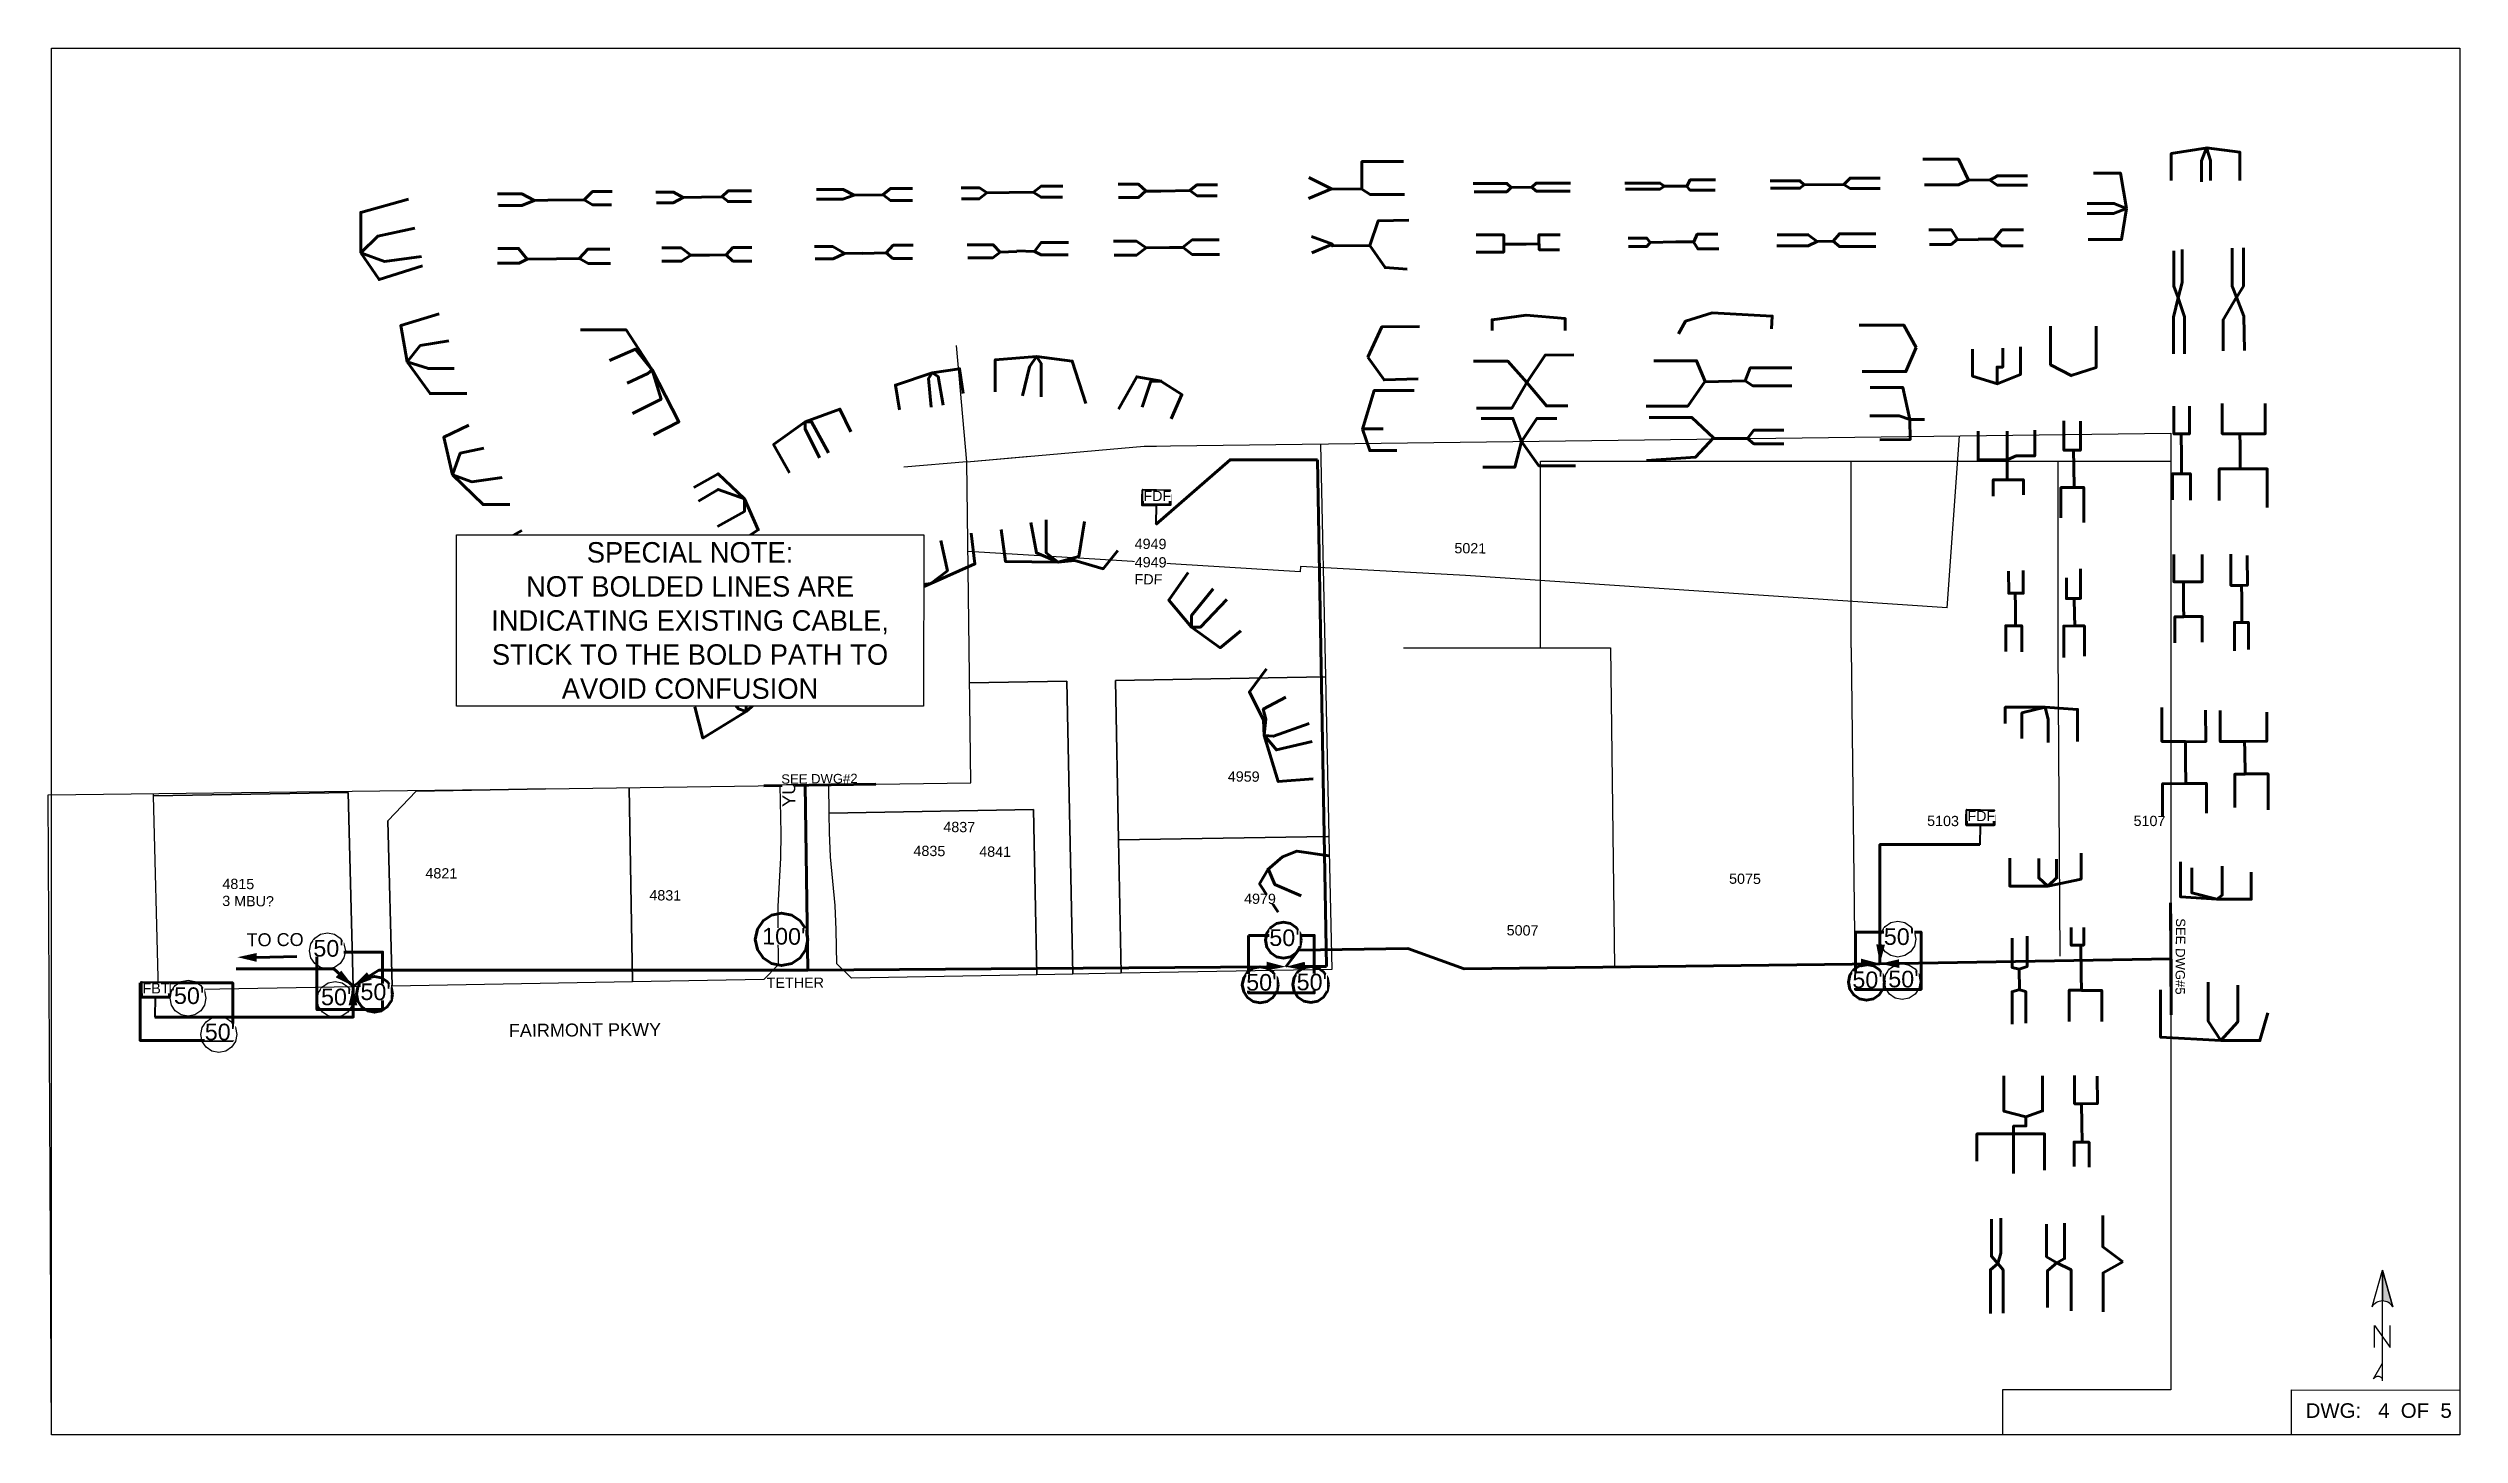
# Paper-space layout 'FIELD 4' of a CAD drawing. Header units: millimetres, sheet in inches. Extents: x 0 to 16.5, y 0 to 9.5.
# The model-space entities are those that its viewports show. They can reach past a viewport. Long polylines and large blocks are cut down to what shows.
import ezdxf
from ezdxf.enums import TextEntityAlignment as Align
from ezdxf.lldxf.tags import DXFTag

# ---------------------------------------------------------------- set-up
doc = ezdxf.new("R2010")
doc.units = ezdxf.units.MM
doc.header["$MEASUREMENT"] = 0
doc.linetypes.add('ACAD_ISO02W100', pattern=[15, 12, -3])
doc.linetypes.add('DASHED', pattern=[1.7999999999999998, 1.2, -0.6])
doc.layers.get('0').update_dxf_attribs({"linetype": 'CONTINUOUS'})
for name, color, linetype, lineweight in [('A-Drop', 4, 'DASHED', 30), ('BURIED CABLE', 80, 'CONTINUOUS', 40), ('EDGE OF PAVEMENT', 7, 'EOP', 15), ('PP B FST', 3, 'CONTINUOUS', 30), ('PROPOSED PFP', 80, 'ACAD_ISO02W100', 40)]:
    doc.layers.add(name, color=color, linetype=linetype, lineweight=lineweight)
for name, color, linetype in [('A-StreetName', 104, 'CONTINUOUS'), ('A-Title Block', 7, 'CONTINUOUS'), ('ADDRESS', 7, 'CONTINUOUS'), ('Cable_12F_LT', 170, '12F'), ('Lot_Line', 7, 'CONTINUOUS'), ('Road', 8, 'CONTINUOUS')]:
    doc.layers.add(name, color=color, linetype=linetype)
doc.styles.add('ARIAL', font='arial.ttf')
doc.styles.add('AUDIT_D_221110082537-30', font='arial.ttf')
doc.styles.get("Standard").update_dxf_attribs({"font": 'arial.ttf'})
tags = doc.linetypes.add('12F', pattern='A,1.08,-0.018,["12F",Standard,S=0.05400000000000001,R=0,X=0,Y=-0.027],-0.15', length=1.248).pattern_tags.tags
tags[6] = DXFTag(74, 10)
tags = doc.linetypes.add('EOP', pattern='A,96.411295,-0.622657,["EOP",Standard,S=5,R=0,X=0,Y=-2.467181],-16.110442', length=113.144394).pattern_tags.tags
tags[6] = DXFTag(74, 10)

psp = doc.layouts.new('FIELD 4')

# ---------------------------------------------------------------- texts
at = {"insert": (15.94447009830679, 0.215780733202417), "char_height": 0.1, "attachment_point": 2}
psp.add_mtext_dynamic_manual_height_columns('DWG:   4  OF  5', width=1.693519999006373, gutter_width=1, heights=[0], dxfattribs=at)

msp = doc.modelspace()

# ---------------------------------------------------------------- texts
at = {"layer": 'A-StreetName', "color": 0, "ltscale": 0.5, "insert": (492501.9860692398, 761993.4013570892), "char_height": 13.27088554351275, "width": 156.1875289831723, "attachment_point": 1, "rotation": 0.4349107727480383, "line_spacing_factor": 0.5, "style": 'AUDIT_D_221110082537-30', "bg_fill": 3, "box_fill_scale": 1, "bg_fill_color": 256, "bg_fill_transparency": 0}
msp.add_mtext('FAIRMONT PKWY', dxfattribs=at)
at = {"layer": 'ADDRESS', "color": 152, "ltscale": 0.5, "true_color": 0x2776bb, "char_height": 10.52174983104901, "attachment_point": 1, "rotation": 359.46046897996456, "line_spacing_factor": 0.5, "style": 'AUDIT_D_221110082537-30', "bg_fill": 3, "box_fill_scale": 1, "bg_fill_color": 256, "bg_fill_transparency": 0}
for s, insert in [('5103', (493959.8079880908, 762207.5697659582)), ('5107', (494171.9743400052, 762207.5697659582)), ('5075', (493756.2485197171, 762148.1200544136))]:
    msp.add_mtext(s, dxfattribs=dict(at, insert=insert))

# ---------------------------------------------------------------- blocks, each defined once
blk = doc.blocks.new('*U178')
at = {"linetype": 'ByBlock', "lineweight": -2}
blk.add_hatch(color=0, dxfattribs=at).paths.add_polyline_path([(-4.762002903708864e-17, 6.446574598612207), (-4.762002903708864e-17, 3.447091990787486, -0.2691426359079254), (1.002800493117487, 2.865144266049755)])
at = {"color": 0, "linetype": 'ByBlock', "lineweight": -2}
for points in [[(1.002800493117487, 2.865144266049756, 0.580322535471221), (-1.002800493117487, 2.865144266049756), (-4.762002903708864e-17, 6.44657459861221), (1.002800493117487, 2.865144266049756), (-4.762002903708864e-17, 6.44657459861221), (-4.762002903708864e-17, 3.438173119259749)], [(7.166556345196061e-17, -4.082830579121404, 0.4999999999999977), (-0.8595432798149891, -4.082830579121404), (-4.762002903708864e-17, -2.578629839445173)]]:
    blk.add_lwpolyline(points, format="xyb", dxfattribs=at)
for points in [[(-4.762002903708864e-17, -4.29771639907515), (-4.762002903708864e-17, 6.44657459861221)], [(-0.7521003698380915, -1.074429099768702), (-0.7521003698380915, 1.074429099768702), (0.752100369838091, -1.074429099768702), (0.752100369838091, 1.074429099768702)]]:
    blk.add_lwpolyline(points, dxfattribs=at)
blk = doc.blocks.new('B_FST')
at = {"layer": 'BURIED CABLE', "color": 18, "true_color": 0x000000}
blk.add_line((0, 18.19430589172975), (0, 0), dxfattribs=at)
blk.add_lwpolyline([(0, 18.19430589172975), (-12.70291998510584, 24.76019614065444), (0, 31.53035103350521), (12.70291998510584, 24.76019614065444)], close=True, dxfattribs=at)
blk.add_attdef('COUNT', (-22.93746716545851, 36.24369123166269), '', height=9.650081085311601)
blk.add_attdef('S', text='', height=5.484727165301501).set_placement((-0.006293887337335491, 25.04281333677352), align=Align.MIDDLE_CENTER)

# ---------------------------------------------------------------- hatches: boundary and pattern name
at = {"layer": 'Road', "lineweight": 158, "ltscale": 50}
h = msp.add_hatch(color=0, dxfattribs=at)
h.dxf.hatch_style = 1
h.paths.add_polyline_path([(492816.4231863702, 762575.318809424), (492821.9936352515, 762574.0796360695), (492821.9499926191, 762576.6140479817)])
h = msp.add_hatch(color=0, dxfattribs=at)
h.dxf.hatch_style = 1
h.paths.add_polyline_path([(492816.3698476785, 762547.7467645205), (492821.9402965597, 762546.5075911662), (492821.8966539273, 762549.0420030783)])
h = msp.add_hatch(color=0, dxfattribs=at)
h.dxf.hatch_style = 1
h.paths.add_polyline_path([(492861.3288665338, 762505.305847045), (492849.5240871194, 762521.6941253201), (492843.6732028036, 762514.8932979679)])
h = msp.add_hatch(color=0, dxfattribs=at)
h.dxf.hatch_style = 1
h.paths.add_polyline_path([(492861.3105584958, 762505.3681073424), (492857.0871819137, 762485.6173713539), (492866.0555703496, 762485.8456449092)])
h = msp.add_hatch(color=0, dxfattribs=at)
h.dxf.hatch_style = 1
h.paths.add_polyline_path([(492861.3199587279, 762505.3339588281), (492881.0706947164, 762501.110582246), (492880.8424211611, 762510.0789706819)])
h = msp.add_hatch(color=0, dxfattribs=at)
h.dxf.hatch_style = 1
h.paths.add_polyline_path([(492948.7318863051, 762384.0889636936), (492953.7726569865, 762403.6470595308), (492944.802531598, 762403.7918022842)])
h = msp.add_hatch(color=0, dxfattribs=at)
h.dxf.hatch_style = 1
h.paths.add_polyline_path([(492863.8430094728, 762335.9746458619), (492868.0688911225, 762355.7248460159), (492859.1004738054, 762355.4977099757)])
h = msp.add_hatch(color=0, dxfattribs=at)
h.dxf.hatch_style = 1
h.paths.add_polyline_path([(492863.8296238062, 762336.0891112662), (492844.0788878177, 762340.3124878483), (492844.307161373, 762331.3440994124)])
h = msp.add_hatch(color=0, dxfattribs=at)
h.dxf.hatch_style = 1
h.paths.add_polyline_path([(492223.1797948232, 762062.0880691961), (492242.8248856077, 762057.3977717734), (492242.8092336799, 762066.3690512233)])
h = msp.add_hatch(color=0, dxfattribs=at)
h.dxf.hatch_style = 1
h.paths.add_polyline_path([(493300.4656675548, 762052.2869438342), (493280.943896875, 762057.4666109439), (493280.7353959103, 762048.497741043)])
h = msp.add_hatch(color=0, dxfattribs=at)
h.dxf.hatch_style = 1
h.paths.add_polyline_path([(493300.6918177015, 762052.278421611), (493320.5190636416, 762048.4302012081), (493320.1208252619, 762057.3926509927)])

# ---------------------------------------------------------------- linework, layer by layer
at = {"layer": 'BURIED CABLE', "color": 18, "true_color": 0x000000}
for p, q in [((493167.342132639, 762526.973162057), (493166.9894692451, 762506.6728914417)), ((492560.7938604241, 762356.3570579627), (492560.4411970302, 762336.0567873474)), ((494014.2615045643, 762198.0049795598), (494013.9088411704, 762177.7047089445)), ((492138.6858698479, 762020.9133761401), (492138.3332064541, 762000.6131055248))]:
    msp.add_line(p, q, dxfattribs=at)
at = {"layer": 'BURIED CABLE', "color": 1, "linetype": 'ByBlock', "lineweight": 60, "ltscale": 30}
for points in [[(493333.3442602828, 762573.3511939235), (493243.4046181142, 762573.3511939235), (493166.9894692451, 762506.6728914417)], [(492816.2761028334, 762547.7030704338), (492765.933628343, 762563.31286682), (492561.7973429129, 762548.4081096242), (492135.8334758148, 762548.4081096242)], [(492861.3254877552, 762505.3244480863), (492917.7882861719, 762505.3244480863), (492917.7882861719, 762389.4690007158)], [(492949.2653532773, 762403.7851755079), (492949.2653532773, 762444.9816051573)], [(492242.8823961022, 762061.9068243671), (492284.0722412652, 762062.6433508766)], [(492809.4589867219, 762048.7514378708), (492368.5714646352, 762048.7514378708), (492342.0886010834, 762032.3290023286)], [(493314.8163590866, 762052.3749432813), (493342.5054454866, 762052.3749432813)]]:
    msp.add_lwpolyline(points, dxfattribs=at)
at = {"layer": 'BURIED CABLE', "color": 18, "lineweight": 60, "true_color": 0x000000}
for points in [[(493167.342132639, 762526.973162057), (493153.3125685212, 762526.9428369161), (493153.2961357384, 762534.5452675595), (493153.6927804223, 762542.1867079567), (493167.6006275202, 762541.852835232), (493181.5183950269, 762541.5354177324), (493181.6426651236, 762534.0528217471), (493181.8774356149, 762527.205470449)], [(492560.7938604241, 762356.3570579627), (492546.7642963064, 762356.3267328218), (492546.7478635235, 762363.9291634652), (492547.1445082075, 762371.5706038624), (492561.0523553053, 762371.2367311377), (492574.9701228121, 762370.9193136381), (492575.0943929088, 762363.4367176528), (492575.3291634, 762356.5893663546)]]:
    msp.add_lwpolyline(points, close=True, dxfattribs=at)
at = {"layer": 'BURIED CABLE', "color": 1, "linetype": 'ByBlock', "lineweight": 60, "ltscale": 30}
for points in [[(492828.9909813929, 762364.7770257143), (492896.4778329128, 762364.7770257143), (492896.4778329128, 762305.6905873611), (492828.9909813929, 762305.6905873611)], [(493262.3138122933, 762084.5144526142), (493329.8006638132, 762084.5144526142), (493329.8006638132, 762025.4280142611), (493262.3138122933, 762025.4280142611)], [(493886.0896246056, 762087.9855579528), (493953.5764761255, 762087.9855579528), (493953.5764761255, 762028.8991195996), (493886.0896246056, 762028.8991195996)], [(492304.7856237075, 762067.3860335202), (492372.2724752274, 762067.3860335202), (492372.2724752274, 762008.299595167), (492304.7856237075, 762008.299595167)], [(492123.0130342061, 762035.6701367164), (492218.2467464235, 762035.6701367164), (492218.2467464235, 761976.5836983633), (492123.0130342061, 761976.5836983633)]]:
    msp.add_lwpolyline(points, close=True, dxfattribs=at)
for centre, radius in [((492827.6795949113, 762512.1068503623), 18.45209640264511), ((492782.354725722, 762080.4080293442), 26.96159928831446), ((493298.1091107452, 762079.5785162458), 18.45209640264511), ((493274.3492764662, 762033.7076536196), 18.45209640264511), ((493326.1893798074, 762033.9993293519), 18.45209640264511), ((493897.347257567, 762036.3013388272), 18.45209640264511)]:
    msp.add_circle(centre, radius, dxfattribs=at)
at = {"layer": 'BURIED CABLE', "color": 1, "linetype": 'ByBlock', "lineweight": 30, "ltscale": 30}
for centre in [(492880.3684372874, 762465.4005739089), (492844.9052723934, 762368.1035083873), (492829.7340554567, 762317.8958256558), (493929.7023561735, 762080.6869086608), (492315.5811398851, 762068.6403765432), (492323.4573849214, 762018.6674479444), (492203.9991264754, 761982.6689945667)]:
    msp.add_circle(centre, 18.45209640264511, dxfattribs=at)
at = {"layer": 'Cable_12F_LT', "color": 5, "linetype": 'ByBlock', "lineweight": 60, "ltscale": 30}
msp.add_lwpolyline([(493342.5054454878, 762052.581439456), (493333.3442602828, 762573.3511939235), (493333.3442602828, 762573.3511939235), (493333.3442602828, 762573.3511939235)], dxfattribs=at)
at = {"layer": 'EDGE OF PAVEMENT', "linetype": 'ByBlock', "lineweight": -2, "ltscale": 30}
msp.add_lwpolyline([(493980.2175327885, 762421.1552218067), (494061.6830688245, 763531.7342204882)], dxfattribs=at)
at = {"layer": 'EDGE OF PAVEMENT', "linetype": 'ByBlock', "lineweight": -2}
for points in [[(492848.5537466325, 762486.7120924812), (492646.6513466478, 762499.0627966278), (492678.8510575924, 763039.4150094057)], [(492063.33045054, 762582.3791423674), (492064.101199049, 762607.3751390065), (492063.6233734058, 762632.3784504646)], [(492063.6233734058, 762632.3784504646), (492064.1011990824, 762607.3751390051), (492063.33045054, 762582.3791423674)], [(492061.375693156, 762547.4342307565), (492063.33045054, 762582.3791423674)], [(492063.33045054, 762582.3791423674), (492061.375693156, 762547.4342307565)], [(492075.5127416109, 762531.6220410987), (492061.375693156, 762547.4342307565)], [(492061.375693156, 762547.4342307565), (492075.5127416109, 762531.6220410987)], [(492265.7226096483, 762520.9831259011), (492075.5127416109, 762531.6220410987)], [(492302.511134969, 762518.9251365013), (492265.7226096483, 762520.9831259011)], [(492302.511134969, 762518.9251365013), (492265.7226096483, 762520.9831259011)], [(492352.3735435261, 762516.1353964547), (492302.511134969, 762518.9251365013)], [(492352.3735435261, 762516.1353964547), (492302.511134969, 762518.9251365013)], [(492568.3484718645, 762504.0542757097), (492352.3735435261, 762516.1353964547)], [(492568.3484718645, 762504.0542757097), (492352.3735435261, 762516.1353964547)], [(492848.5537466325, 762486.7120924812), (492646.6513466478, 762499.0627966278)], [(493081.8379879297, 762472.4416575459), (492848.5537466325, 762486.7120924812)], [(493081.8379879297, 762472.4416575459), (492848.5537466325, 762486.7120924812)], [(493109.7859765752, 762470.7322955171), (493081.8379879297, 762472.4416575459)], [(493109.7859765752, 762470.7322955171), (493081.8379879297, 762472.4416575459)], [(493315.4014945609, 762458.1543193102), (493109.7859765752, 762470.7322955171)], [(493315.4014945609, 762458.1543193102), (493109.7859765752, 762470.7322955171)], [(493315.6983266788, 762463.5763259038), (493315.4014945609, 762458.1543193102)], [(493485.4509129601, 762454.3857863226), (493315.6983266788, 762463.5763259038)], [(493485.4509129601, 762454.3857863226), (493315.6983266788, 762463.5763259038)], [(493485.4509129601, 762454.3857863226), (493485.4509129601, 762454.3857863226)], [(493980.2175327885, 762421.1552218067), (493485.4509129601, 762454.3857863226)]]:
    msp.add_lwpolyline(points, dxfattribs=at)
at = {"layer": 'Lot_Line'}
for points in [[(494086.0793512985, 762599.9631369312), (494039.7838555117, 762599.3286962734), (493933.4692664613, 762733.4727362806), (493942.2834517395, 762741.6942114731), (493949.6668131851, 762751.2214613475), (493955.4286560069, 762761.8084195404), (493959.4201654088, 762773.1816499134), (494083.1216799084, 762740.6610551927), (494085.4327109926, 762630.3182944183)], [(493696.5764554675, 762594.6247497979), (493631.5833590527, 762593.7343714217), (493627.9374244139, 762713.695858982), (493692.930839267, 762714.5858999284)], [(493761.5705546839, 762595.5157555919), (493696.5764554675, 762594.6247497979), (493692.930839267, 762714.5858999284), (493757.9249384984, 762715.4769057219)], [(493826.5639980025, 762596.406780378), (493761.5705546839, 762595.5157555919), (493757.9249384984, 762715.4769057219), (493822.9190282268, 762716.3675835893)], [(493891.5580877453, 762597.2974582302), (493826.5639980025, 762596.406780378), (493822.9190282268, 762716.3675835893), (493887.912471545, 762717.2586083603)], [(494039.7838555117, 762599.3286962734), (493891.5580877453, 762597.2974582302), (493887.912471545, 762717.2586083603), (493900.1512214842, 762718.4340985471), (493912.0334622875, 762721.5933913076), (493923.2398657663, 762726.6515825174), (493933.4692664613, 762733.4727362806)], [(492972.7605522542, 762571.3078425045), (492908.0062634162, 762565.6595610563), (492897.4754277722, 762685.1963036202), (492962.2297166106, 762690.8445850834)], [(493037.5148505809, 762576.9564519092), (492972.7605522542, 762571.3078425045), (492962.2297166106, 762690.8445850834), (493026.9833495653, 762696.4928855081)], [(493102.2684645588, 762582.604096451), (493037.5148505809, 762576.9564519092), (493026.9833495653, 762696.4928855081), (493091.7376289147, 762702.1408390147)], [(493091.7376289147, 762702.1408390147), (493113.3260087571, 762704.0238230801), (493161.0769515954, 762707.0105224433), (493167.6275783968, 762587.3759249806), (493154.988031751, 762587.2023613849), (493102.2684645588, 762582.604096451)], [(493184.6887414817, 762707.6205463824), (493227.9748918099, 762708.2133946446), (493231.6211923589, 762588.253209362), (493167.6275783968, 762587.3759249806), (493161.0769515954, 762707.0105224433)], [(493296.6146167152, 762589.1435782497), (493231.6211923589, 762588.253209362), (493227.9748918099, 762708.2133946446), (493292.9683351431, 762709.1044194152)], [(493296.6146167152, 762589.1435782497), (493292.9683351431, 762709.1044194152), (493362.9622370988, 762710.0641081799), (493366.6084996939, 762590.1026111312), (493336.1411633317, 762589.6853605275)], [(493436.6014178098, 762591.0623283613), (493366.6084996939, 762590.1026111312), (493362.9622370988, 762710.0641081799), (493432.9551362377, 762711.023169527)], [(493501.5955075378, 762591.9530062138), (493436.6014178098, 762591.0623283613), (493432.9551362377, 762711.023169527), (493497.9495539224, 762711.9138378905)], [(493566.5889318942, 762592.8433751015), (493501.5955075378, 762591.9530062138), (493497.9495539224, 762711.9138378905), (493562.9433251976, 762712.8048531878)], [(493631.5833590527, 762593.7343714217), (493566.5889318942, 762592.8433751015), (493562.9433251976, 762712.8048531878), (493627.9374244139, 762713.695858982)], [(492700.3622601883, 762547.5493926068), (492631.642927455, 762541.5559955826), (492621.2137349357, 762661.1117880784), (492689.9329917609, 762667.1025615399)], [(492700.3622601883, 762547.5493926068), (492689.9329917609, 762667.1025615399), (492772.9277696168, 762674.3374840207), (492775.0785831413, 762554.0670744034)], [(492908.0062634162, 762565.6595610563), (492825.0116901653, 762558.4203657709), (492822.7591332847, 762678.6796056634), (492897.4754277722, 762685.1963036202)], [(492129.3152689364, 762527.5426395925), (492126.35901745, 762643.6049327808), (492140.9946863085, 762659.0095872255), (492200.9752672665, 762660.5376530263), (492204.2908335425, 762529.452808569)], [(492204.2908335425, 762529.452808569), (492200.9752672665, 762660.5376530263), (492237.7322428984, 762660.7969932456), (492274.4739176459, 762659.7052736436), (492268.2697932099, 762531.082798626)], [(492268.2697932099, 762531.082798626), (492274.4739176459, 762659.7052736436), (492304.2785900185, 762657.8246397795), (492334.0138152856, 762655.0548641102), (492345.9016025565, 762653.8398144778), (492334.248438912, 762532.7639005792)], [(492334.248438912, 762532.7639005792), (492345.9016025565, 762653.8398144778), (492380.2833494509, 762651.1313116767), (492414.7380468168, 762649.6100173709), (492411.6434593388, 762534.7356833541)], [(492411.6434593388, 762534.7356833541), (492414.7380468168, 762649.6100173709), (492449.2248086274, 762649.2775030792), (492483.7025265064, 762650.1344020269), (492488.4781118115, 762536.6928266471)], [(492483.7025265064, 762650.1344020269), (492528.4652434786, 762653.0267108511), (492552.494487599, 762655.1213425588), (492562.6538751894, 762538.5828113415), (492488.4781118115, 762536.6928266471)], [(492562.6538751894, 762538.5828113415), (492552.494487599, 762655.1213425588), (492621.2137349357, 762661.1117880784), (492631.642927455, 762541.5559955826), (492611.9577736129, 762539.8388375295)], [(493131.5214252263, 762045.58601252), (493081.5890071839, 762044.6937877613), (493075.65466936, 762345.7049668701), (492829.0089900456, 762341.59769705), (492825.0116901653, 762558.4203657709), (492908.0062634162, 762565.6595610563), (492972.7605522542, 762571.3078425045), (493037.5148505809, 762576.9564519092), (493102.2684645588, 762582.604096451), (493154.988031751, 762587.2023613849), (493167.6275783968, 762587.3759249806), (493231.6211923589, 762588.253209362), (493296.6146167152, 762589.1435782497), (493336.1411633317, 762589.6853605275), (493341.30863404, 762350.1313938347), (493125.5902737359, 762346.4690934062), (493128.8213380876, 762182.5606922953)], [(492382.0055282115, 762032.1841580964), (492342.1083070132, 762031.570389026), (492336.9172311915, 762231.409686145), (492136.9500270213, 762227.8328897129), (492129.3152689364, 762527.5426395925), (492204.2908335425, 762529.452808569), (492268.2697932099, 762531.082798626), (492334.248438912, 762532.7639005792), (492411.6434593388, 762534.7356833541), (492488.4781118115, 762536.6928266471), (492562.6538751894, 762538.5828113415), (492611.9577736129, 762539.8388375295), (492631.642927455, 762541.5559955826), (492700.3622601883, 762547.5493926068), (492775.0785831413, 762554.0670744034), (492780.705220839, 762239.3468168604), (492625.7304901356, 762236.5750910782), (492406.9159705449, 762232.6613513108), (492377.6752451169, 762202.1386779707)], [(493081.5890071839, 762044.6937877613), (493044.748849682, 762044.0352213109), (493041.3980063627, 762214.0021021703), (492831.4320447461, 762210.2491852314), (492829.0089900456, 762341.59769705), (493075.65466936, 762345.7049668701)], [(493128.8213380876, 762182.5606922953), (493125.5902737359, 762346.4690934062), (493341.30863404, 762350.1313938347), (493344.8448252449, 762186.230247234), (493343.8550768163, 762186.2132611801)], [(492342.1083070132, 762031.570389026), (492166.1369596956, 762028.4237988483), (492142.0430095848, 762027.8930412568), (492136.9500270213, 762227.8328897129), (492336.9172311915, 762231.409686145)], [(492629.307229637, 762036.6059192433), (492382.0055282115, 762032.1841580964), (492377.6752451169, 762202.1386779707), (492406.9159705449, 762232.6613513108), (492625.7304901356, 762236.5750910782)], [(492780.705220839, 762239.3468168604), (492781.601490655, 762189.2252266943), (492781.4231842163, 762164.2181262504), (492779.9947531142, 762139.251219144), (492778.5661581919, 762114.2843208917), (492778.3876876173, 762089.2772210973), (492779.0136767686, 762054.2832625317), (492764.2862423181, 762039.0194440285), (492629.307229637, 762036.6059192433), (492625.7304901356, 762236.5750910782)], [(493044.748849682, 762044.0352213109), (492854.2721446262, 762040.6285730385), (492839.0083261381, 762055.3560074887), (492838.3826649433, 762090.3499565652), (492837.3093445167, 762115.334626182), (492834.9903137483, 762140.2345825855), (492832.6701904097, 762165.1346287354), (492831.5979720416, 762190.119536547), (492831.4320447461, 762210.2491852314), (493041.3980063627, 762214.0021021703)], [(493347.799088427, 762049.4530229962), (493131.5214252263, 762045.58601252), (493128.8213380876, 762182.5606922953), (493343.8550768163, 762186.2132611801), (493344.8448252449, 762186.230247234)]]:
    msp.add_lwpolyline(points, close=True, dxfattribs=at)
at = {"layer": 'Lot_Line', "linetype": 'ByBlock', "lineweight": 30, "ltscale": 30}
for points in [[(493421.7389253273, 762380.1241105236), (493562.2073209106, 762380.1241105236), (493562.2073209106, 762571.9852824452)], [(493562.2073209106, 762571.9852824452), (494761.9612662035, 762571.9852824452)], [(493881.6644679427, 762380.1241105236), (493881.6644679427, 762571.9852824452)], [(494094.2214046835, 762571.9852824452), (494094.2214046835, 762380.1241105236), (494096.1192841841, 762063.1136078427)], [(493562.2073209106, 762380.1241105236), (493634.2978635922, 762380.1241105236), (493638.275710861, 762052.1303726472)], [(493881.6644679427, 762380.1241105236), (493881.6644679427, 762380.1241105236), (493885.6090494305, 762055.1302096067)]]:
    msp.add_lwpolyline(points, dxfattribs=at)
at = {"layer": 'PROPOSED PFP', "color": 250, "linetype": 'ByBlock', "ltscale": 30}
msp.add_lwpolyline([(492889.05901769, 762581.6300147589), (492889.1530180632, 762541.9217878325), (492846.0735589986, 762541.8057998767), (492845.9795586255, 762581.514026803)], close=True, dxfattribs=at)

# ---------------------------------------------------------------- block references
at = {"layer": 'PP B FST', "color": 250, "lineweight": 50}
ref = msp.add_blockref('B_FST', (493231.0759708371, 762606.1905334886), dxfattribs=dict(at, xscale=1.115916913833983, yscale=1.115916913833983, zscale=1.115916913833983, rotation=4.804999690661488))
ref.add_attrib('S', '4', dxfattribs={"layer": '0', "color": 7, "height": 0.008244679549291567, "rotation": 4.804999688874325}).set_placement((493228.7281062347, 762634.0374304828), align=Align.MIDDLE_CENTER)
ref.add_attrib('COUNT', '81-84', dxfattribs={"layer": '0', "color": 0, "height": 0.008244679549291567, "rotation": 4.804999688874325}).set_placement((493215.2796605716, 762642.5162795136), align=Align.TOP_CENTER)
ref = msp.add_blockref('B_FST', (493501.0519619875, 762609.8369902658), dxfattribs=dict(at, xscale=1.115916913833983, yscale=1.115916913833983, zscale=1.115916913833983, rotation=4.804999690661488))
ref.add_attrib('S', '4', dxfattribs={"layer": '0', "color": 7, "height": 0.008244679549291567, "rotation": 4.804999688874325}).set_placement((493498.7040973851, 762637.6838872599), align=Align.MIDDLE_CENTER)
ref.add_attrib('COUNT', '81-84', dxfattribs={"layer": '0', "color": 0, "height": 0.008244679549291567, "rotation": 4.804999688874325}).set_placement((493485.255651722, 762646.1627362907), align=Align.TOP_CENTER)
ref = msp.add_blockref('B_FST', (494025.8380209872, 762616.9250638136), dxfattribs=dict(at, xscale=1.115916913833983, yscale=1.115916913833983, zscale=1.115916913833983, rotation=36.33126813518961))
ref.add_attrib('S', '4', dxfattribs={"layer": '0', "color": 7, "height": 0.008244679549291567, "rotation": 36.33126813327664}).set_placement((494009.2758521384, 762639.4340998529), align=Align.MIDDLE_CENTER)
ref.add_attrib('COUNT', '81-84', dxfattribs={"layer": '0', "color": 0, "height": 0.008244679549291567, "rotation": 36.33126813327664}).set_placement((493993.3788895471, 762639.6294252543), align=Align.TOP_CENTER)
ref = msp.add_blockref('B_FST', (492971.2059534017, 762588.9542752401), dxfattribs=dict(at, xscale=1.115916913833983, yscale=1.115916913833983, zscale=1.115916913833983, rotation=4.804999690661488))
ref.add_attrib('S', '4', dxfattribs={"layer": '0', "color": 7, "height": 0.008244679549291567, "rotation": 4.804999688874325}).set_placement((492968.8580887993, 762616.8011722342), align=Align.MIDDLE_CENTER)
ref.add_attrib('COUNT', '81-84', dxfattribs={"layer": '0', "color": 0, "height": 0.008244679549291567, "rotation": 4.804999688874325}).set_placement((492955.4096431362, 762625.280021265), align=Align.TOP_CENTER)

msp.set_redraw_order([(e.dxf.handle, doc.entitydb.next_handle()) for e in msp.query("TEXT MTEXT ATTDEF DIMENSION ARC_DIMENSION")])  # texts and dimensions are drawn at this point

# ---------------------------------------------------------------- next in the draw order: linework, layer by layer
at = {"layer": 'BURIED CABLE', "color": 18, "lineweight": 60, "true_color": 0x000000}
msp.add_lwpolyline([(494014.2615045643, 762198.0049795598), (494000.2319404465, 762197.9746544189), (494000.2155076637, 762205.5770850623), (494000.6121523476, 762213.2185254595), (494014.5199994455, 762212.8846527349), (494028.4377669522, 762212.5672352352), (494028.5620370489, 762205.08463925), (494028.7968075402, 762198.2372879517)], close=True, dxfattribs=at)

# ---------------------------------------------------------------- next in the draw order: texts
at = {"layer": 'A-StreetName', "color": 0, "ltscale": 0.5, "insert": (492783.3001109353, 762216.5450454738), "char_height": 13.27088554351275, "width": 111.772214228689, "attachment_point": 1, "rotation": 90.68128484775555, "line_spacing_factor": 0.5, "style": 'AUDIT_D_221110082537-30', "bg_fill": 3, "box_fill_scale": 1, "bg_fill_color": 256, "bg_fill_transparency": 0}
msp.add_mtext('YUMA TRAIL', dxfattribs=at)
at = {"layer": 'ADDRESS', "color": 3, "ltscale": 0.5, "char_height": 10.52174983104901, "attachment_point": 1, "rotation": 359.46046897996456, "line_spacing_factor": 0.5, "style": 'AUDIT_D_221110082537-30', "bg_fill": 3, "box_fill_scale": 1, "bg_fill_color": 256, "bg_fill_transparency": 0}
for s, insert in [('4802', (492148.2756271943, 762600.3827543512)), ('4806', (492225.452740027, 762601.1102978264)), ('4810', (492285.1545984506, 762601.1102978264)), ('4814', (492359.4189241886, 762597.4732623168)), ('4818', (492434.4114467039, 762598.20080579)), ('4822', (492505.7629853546, 762597.4732623168)), ('4826', (492577.8427207827, 762602.5653847728)), ('4830', (492634.6332602486, 762609.8401376505)), ('4834', (492709.6257827639, 762609.1125941772))]:
    msp.add_mtext(s, dxfattribs=dict(at, insert=insert))
at = {"layer": 'ADDRESS', "color": 152, "ltscale": 0.5, "true_color": 0x2776bb, "char_height": 10.52174983104901, "attachment_point": 1, "rotation": 359.46046897996456, "line_spacing_factor": 0.5, "style": 'AUDIT_D_221110082537-30', "bg_fill": 3, "box_fill_scale": 1, "bg_fill_color": 256, "bg_fill_transparency": 0}
for s, insert in [('\\pxsm1;4949\\PFDF', (493145.4082649011, 762473.4274409872)), ('5021', (493473.9340188488, 762487.7848372285)), ('\\pxsm1;4001\\PFDF', (492584.279040648, 762418.5821182982)), ('\\pxsm1;4001\\P16 MBU?', (492465.4317483589, 762389.1374043126)), ('4959', (493241.0508681297, 762253.2139215671)), ('\\pxsm1;4837', (492948.6828000232, 762201.2941344616)), ('\\pxsm1;4835', (492918.0060428142, 762176.7458494187)), ('\\pxsm1;4841', (492985.5947420954, 762175.9617116537)), ('4821', (492416.4057534589, 762153.7244142821)), ('\\pxsm1;4815\\P3 MBU?', (492207.7195268554, 762142.7912903087)), ('4831', (492646.550141713, 762131.1124408201)), ('4979', (493257.7626904383, 762127.5340451815)), ('5007', (493527.6499075576, 762095.0994770697))]:
    msp.add_mtext(s, dxfattribs=dict(at, insert=insert))
at = {"layer": 'BURIED CABLE', "color": 1, "linetype": 'ByBlock', "lineweight": 60, "ltscale": 0.5, "insert": (493311.8512562615, 762045.2754260398), "char_height": 17.12163270303204, "attachment_point": 1, "rotation": 359.46046897996456, "line_spacing_factor": 0.5, "style": 'AUDIT_D_221110082537-30', "bg_fill": 3, "box_fill_scale": 1, "bg_fill_color": 256, "bg_fill_transparency": 0}
msp.add_mtext("50'", dxfattribs=at)
at = {"layer": 'BURIED CABLE', "color": 1, "linetype": 'ByBlock', "lineweight": 30, "ltscale": 0.5, "insert": (492309.1192613756, 762029.9435446323), "char_height": 17.12163270303204, "attachment_point": 1, "rotation": 359.46046897996456, "line_spacing_factor": 0.5, "style": 'AUDIT_D_221110082537-30', "bg_fill": 3, "box_fill_scale": 1, "bg_fill_color": 256, "bg_fill_transparency": 0}
msp.add_mtext("50'", dxfattribs=at)
at = {"layer": 'PROPOSED PFP', "color": 0, "ltscale": 0.5, "insert": (492852.2801723146, 762580.5230533978), "char_height": 12.47750741219411, "attachment_point": 1, "rotation": 0.28668831535857786, "line_spacing_factor": 0.5, "style": 'AUDIT_D_221110082537-30', "bg_fill": 3, "box_fill_scale": 1, "bg_fill_color": 256, "bg_fill_transparency": 0}
msp.add_mtext('\\pxsm1;864\\PPFP', dxfattribs=at)

# ---------------------------------------------------------------- next in the draw order: linework, layer by layer
at = {"layer": 'BURIED CABLE', "color": 1, "linetype": 'ByBlock', "lineweight": 60, "ltscale": 30}
for points in [[(492135.8334758148, 762548.4081096242), (492121.623273822, 763296.7522851955), (492095.9263715618, 763296.7522851955), (492095.8966539899, 763325.4176962485), (493317.8059452632, 763429.1669624136), (493478.0572194015, 763438.5495759123), (493706.7873611191, 763441.2247155679)], [(493319.8965973654, 763164.5119705463), (493897.3855140083, 763164.5119705463), (493897.3855140083, 762875.6560760459), (493330.1412674041, 762867.781597769), (493332.3094997386, 762709.6438274579), (492823.1067339717, 762678.3158243616), (492816.3787213137, 762575.3360128641)], [(493079.7129399433, 763138.7395722399), (493079.7129399433, 763138.7395722399), (493079.7129399433, 763138.7395722399), (493079.7129399433, 763138.7395722399), (493079.7129399433, 763138.7395722399), (492684.3654899943, 763104.2390874671), (492554.8546506017, 763092.9660034161), (492425.2600462722, 763083.2224437969), (492285.8689478379, 763079.5816383252), (492292.0950524379, 762813.7561726499), (492568.738484633, 762820.8025416869), (492595.5292185349, 762821.4850270416), (493086.9033634886, 762864.3161902316), (493160.0409134614, 762870.722156777), (493165.4649986573, 762757.2537807347), (492796.7152864143, 762726.614668599), (492816.3787213137, 762575.3360128641)], [(492816.3787213137, 762575.3360128641), (492839.7692575976, 762592.5434771031), (492906.431920129, 762583.5301151696), (493166.6450294857, 762605.3202907678), (494069.1768224835, 762617.5104235243), (494058.9108904807, 763125.487153426), (494058.9108904807, 763125.487153426)], [(492816.2761028334, 762547.7030704338), (492861.3254877552, 762505.3244480863)], [(492861.3254877552, 762505.3244480863), (492863.828085751, 762336.0183070111), (492560.4411970302, 762336.0567873474)]]:
    msp.add_lwpolyline(points, dxfattribs=at)
at = {"layer": 'BURIED CABLE', "color": 18, "lineweight": 60, "ltscale": 30, "true_color": 0x000000}
for points in [[(492845.9959777287, 762575.4157549293), (492816.3787213137, 762575.3360128641)], [(492846.070375906, 762547.783289102), (492816.2761028334, 762547.7030704338)]]:
    msp.add_lwpolyline(points, dxfattribs=at)
at = {"layer": 'BURIED CABLE', "color": 1, "linetype": 'ByBlock', "lineweight": 60, "ltscale": 30}
msp.add_lwpolyline([(492821.1634701047, 762535.4686684494), (492888.6503216246, 762535.4686684494), (492888.6503216246, 762476.3822300963), (492821.1634701047, 762476.3822300963)], close=True, dxfattribs=at)
at = {"layer": 'BURIED CABLE', "color": 1, "linetype": 'ByBlock', "lineweight": 30, "ltscale": 30}
msp.add_circle((492896.1285734, 762523.4212340858), 18.45209640264511, dxfattribs=at)
at = {"layer": 'BURIED CABLE', "color": 1, "linetype": 'ByBlock', "lineweight": 60, "ltscale": 30}
msp.add_circle((492363.9869140772, 762023.959857086), 18.45209640264511, dxfattribs=at)

# ---------------------------------------------------------------- next in the draw order: block references
at = {"layer": 'PP B FST', "color": 250, "lineweight": 50}
ref = msp.add_blockref('B_FST', (492203.811391719, 762548.408109618), dxfattribs=dict(at, xscale=1.115916913833983, yscale=1.115916913833983, zscale=1.115916913833983, rotation=4.804999690661488))
ref.add_attrib('S', '4', dxfattribs={"layer": '0', "color": 7, "height": 0.008244679549291567, "rotation": 4.804999688874325}).set_placement((492201.4635271165, 762576.2550066122), align=Align.MIDDLE_CENTER)
ref.add_attrib('COUNT', '81-84', dxfattribs={"layer": '0', "color": 0, "height": 0.008244679549291567, "rotation": 4.804999688874325}).set_placement((492188.0150814534, 762584.733855643), align=Align.TOP_CENTER)
ref = msp.add_blockref('B_FST', (492372.1142428746, 762548.408109618), dxfattribs=dict(at, xscale=1.115916913833983, yscale=1.115916913833983, zscale=1.115916913833983, rotation=4.804999690661488))
ref.add_attrib('S', '4', dxfattribs={"layer": '0', "color": 7, "height": 0.008244679549291567, "rotation": 4.804999688874325}).set_placement((492369.7663782722, 762576.2550066122), align=Align.MIDDLE_CENTER)
ref.add_attrib('COUNT', '81-84', dxfattribs={"layer": '0', "color": 0, "height": 0.008244679549291567, "rotation": 4.804999688874325}).set_placement((492356.3179326091, 762584.733855643), align=Align.TOP_CENTER)
ref = msp.add_blockref('B_FST', (492630.6069360854, 762553.4321565584), dxfattribs=dict(at, xscale=1.115916913833983, yscale=1.115916913833983, zscale=1.115916913833983, rotation=4.804999690661488))
ref.add_attrib('S', '4', dxfattribs={"layer": '0', "color": 7, "height": 0.008244679549291567, "rotation": 4.804999688874325}).set_placement((492628.2590714829, 762581.2790535525), align=Align.MIDDLE_CENTER)
ref.add_attrib('COUNT', '81-84', dxfattribs={"layer": '0', "color": 0, "height": 0.008244679549291567, "rotation": 4.804999688874325}).set_placement((492614.8106258198, 762589.7579025833), align=Align.TOP_CENTER)

# ---------------------------------------------------------------- next in the draw order: texts
at = {"layer": 'ADDRESS', "color": 152, "ltscale": 0.5, "true_color": 0x2776bb, "insert": (493145.3057420332, 762492.3134970616), "char_height": 10.52174983104901, "attachment_point": 1, "rotation": 359.46046897996456, "line_spacing_factor": 0.5, "style": 'AUDIT_D_221110082537-30', "bg_fill": 3, "box_fill_scale": 1, "bg_fill_color": 256, "bg_fill_transparency": 0}
msp.add_mtext('\\pxsm1;4949', dxfattribs=at)
at = {"layer": 'PP B FST', "color": 0, "ltscale": 0.5, "insert": (494001.1725052694, 762212.4539727399), "char_height": 10.52174983104901, "attachment_point": 1, "rotation": 0.03859636084102157, "line_spacing_factor": 0.5, "style": 'AUDIT_D_221110082537-30', "bg_fill": 3, "box_fill_scale": 1, "bg_fill_color": 256, "bg_fill_transparency": 0}
msp.add_mtext('FDF', dxfattribs=at)

# ---------------------------------------------------------------- next in the draw order: linework, layer by layer
at = {"layer": 'BURIED CABLE', "color": 1, "linetype": 'ByBlock', "lineweight": 60, "ltscale": 30}
msp.add_lwpolyline([(492816.2761028334, 762547.7030704338), (492802.8890915215, 762514.3496127613), (492809.4589867219, 762048.7514378708), (493280.6697105301, 762052.1301055237)], dxfattribs=at)

# ---------------------------------------------------------------- next in the draw order: texts
at = {"layer": 'BURIED CABLE', "color": 1, "linetype": 'ByBlock', "lineweight": 60, "ltscale": 0.5, "insert": (492349.6487905314, 762035.2359537738), "char_height": 17.12163270303204, "attachment_point": 1, "rotation": 359.46046897996456, "line_spacing_factor": 0.5, "style": 'AUDIT_D_221110082537-30', "bg_fill": 3, "box_fill_scale": 1, "bg_fill_color": 256, "bg_fill_transparency": 0}
msp.add_mtext("50'", dxfattribs=at)
at = {"layer": 'PP B FST', "color": 0, "ltscale": 0.5, "insert": (492547.7048611292, 762370.8060511427), "char_height": 10.52174983104901, "attachment_point": 1, "rotation": 0.03859636084102157, "line_spacing_factor": 0.5, "style": 'AUDIT_D_221110082537-30', "bg_fill": 3, "box_fill_scale": 1, "bg_fill_color": 256, "bg_fill_transparency": 0}
msp.add_mtext('FDF', dxfattribs=at)

# ---------------------------------------------------------------- next in the draw order: hatches: boundary and pattern name
at = {"layer": 'Road', "lineweight": 158, "ltscale": 50}
h = msp.add_hatch(color=0, dxfattribs=at)
h.dxf.hatch_style = 1
h.paths.add_polyline_path([(492342.0805631202, 762032.3194395701), (492329.7970052358, 762048.3519904446), (492324.149492582, 762041.3813591409)])
h = msp.add_hatch(color=0, dxfattribs=at)
h.dxf.hatch_style = 1
h.paths.add_polyline_path([(492342.2086659872, 762032.3395169335), (492361.1651735349, 762039.3094024016), (492356.1854961504, 762046.7717688557)])
h = msp.add_hatch(color=0, dxfattribs=at)
h.dxf.hatch_style = 1
h.paths.add_polyline_path([(492342.0099994835, 762032.2298827441), (492337.3390104425, 762012.5801920794), (492346.3102701784, 762012.6046604803)])

# ---------------------------------------------------------------- next in the draw order: linework, layer by layer
at = {"layer": 'BURIED CABLE', "color": 1, "linetype": 'ByBlock', "lineweight": 60, "ltscale": 30}
for points in [[(492342.0886010834, 762032.3290023281), (492322.3422610478, 762050.2000416811), (492221.9400143542, 762050.2000416811)], [(492342.0886010834, 762032.3290023286), (492342.0886010834, 762000.6131055248), (492188.0628722794, 762000.6131055248)]]:
    msp.add_lwpolyline(points, dxfattribs=at)

# ---------------------------------------------------------------- next in the draw order: texts
at = {"layer": 'A-StreetName', "color": 0, "ltscale": 0.5, "insert": (492924.4198549986, 762393.7776488127), "char_height": 13.27088554351275, "attachment_point": 1, "rotation": 89.31843384759186, "line_spacing_factor": 0.5, "style": 'AUDIT_D_221110082537-30', "bg_fill": 3, "box_fill_scale": 1, "bg_fill_color": 256, "bg_fill_transparency": 0}
msp.add_mtext('TO CO', dxfattribs=at)
at = {"layer": 'BURIED CABLE', "color": 1, "linetype": 'ByBlock', "lineweight": 60, "ltscale": 0.5, "char_height": 17.12163270303204, "attachment_point": 1, "rotation": 359.46046897996456, "line_spacing_factor": 0.5, "style": 'AUDIT_D_221110082537-30', "bg_fill": 3, "box_fill_scale": 1, "bg_fill_color": 256, "bg_fill_transparency": 0}
for s, insert in [("50'", (492813.3414713655, 762523.3829470502)), ("100'", (492762.5145797682, 762092.338764641)), ("50'", (493260.0111529203, 762044.9837503075))]:
    msp.add_mtext(s, dxfattribs=dict(at, insert=insert))
at = {"layer": 'BURIED CABLE', "color": 1, "linetype": 'ByBlock', "lineweight": 30, "ltscale": 0.5, "attachment_point": 1, "rotation": 359.46046897996456, "line_spacing_factor": 0.5, "style": 'AUDIT_D_221110082537-30', "bg_fill": 3, "box_fill_scale": 1, "bg_fill_color": 256, "bg_fill_transparency": 0}
for s, insert, char_height in [("50'", (492881.7904498541, 762534.6973307737), 17.12163270303204), ("50'", (492866.0303137415, 762476.6766705968), 17.12163270303204), ("200'", (492831.5705998777, 762375.1441863339), 11.55324267051511), ("100'", (492816.025439279, 762325.243278728), 11.55324267051511)]:
    msp.add_mtext(s, dxfattribs=dict(at, insert=insert, char_height=char_height))
at = {"layer": 'PP B FST', "color": 0, "ltscale": 0.5, "char_height": 10.52174983104901, "attachment_point": 1, "line_spacing_factor": 0.5, "style": 'AUDIT_D_221110082537-30', "bg_fill": 3, "box_fill_scale": 1, "bg_fill_color": 256, "bg_fill_transparency": 0}
for s, insert, rotation in [('FDF', (493154.2531333441, 762541.422155237), 0.03859636084102157), ('TETHER', (492767.1234573361, 762041.0057258465), 0.19884063750790318)]:
    msp.add_mtext(s, dxfattribs=dict(at, insert=insert, rotation=rotation))

# ---------------------------------------------------------------- next in the draw order: linework, layer by layer
at = {"layer": 'BURIED CABLE', "color": 1, "linetype": 'ByBlock', "lineweight": 60, "ltscale": 30}
msp.add_lwpolyline([(493300.6672458497, 762052.1301055237), (493313.6616328319, 762069.37567612), (493425.9763237576, 762070.9148346516), (493483.9657902917, 762050.2588986717), (493911.2539630022, 762055.4412616496)], dxfattribs=at)

# ---------------------------------------------------------------- next in the draw order: texts
at = {"layer": 'BURIED CABLE', "color": 1, "linetype": 'ByBlock', "lineweight": 30, "ltscale": 0.5, "char_height": 17.12163270303204, "attachment_point": 1, "rotation": 359.46046897996456, "line_spacing_factor": 0.5, "style": 'AUDIT_D_221110082537-30', "bg_fill": 3, "box_fill_scale": 1, "bg_fill_color": 256, "bg_fill_transparency": 0}
for insert in [(492301.2430163392, 762079.916473231), (492189.6610029296, 761993.9450912545)]:
    msp.add_mtext("50'", dxfattribs=dict(at, insert=insert))

# ---------------------------------------------------------------- next in the draw order: linework, layer by layer
at = {"layer": 'BURIED CABLE', "color": 1, "linetype": 'ByBlock', "lineweight": 60, "ltscale": 30}
msp.add_lwpolyline([(492188.0628722794, 762000.6131055248), (492138.3332064541, 762000.6131055248)], dxfattribs=at)
at = {"layer": 'BURIED CABLE', "color": 1, "linetype": 'ByBlock', "lineweight": 30, "ltscale": 30}
msp.add_circle((492172.3204454404, 762019.9948516912), 18.45209640264511, dxfattribs=at)

# ---------------------------------------------------------------- next in the draw order: texts
at = {"layer": 'A-StreetName', "color": 0, "ltscale": 0.5, "insert": (492232.4322710106, 762086.5694329243), "char_height": 13.27088554351275, "attachment_point": 1, "rotation": 0.3428456542800566, "line_spacing_factor": 0.5, "style": 'AUDIT_D_221110082537-30', "bg_fill": 3, "box_fill_scale": 1, "bg_fill_color": 256, "bg_fill_transparency": 0}
msp.add_mtext('TO CO', dxfattribs=at)
at = {"layer": 'BURIED CABLE', "color": 1, "linetype": 'ByBlock', "lineweight": 60, "ltscale": 0.5, "char_height": 17.12163270303204, "attachment_point": 1, "rotation": 359.46046897996456, "line_spacing_factor": 0.5, "style": 'AUDIT_D_221110082537-30', "bg_fill": 3, "box_fill_scale": 1, "bg_fill_color": 256, "bg_fill_transparency": 0}
for insert in [(493283.7709871993, 762090.8546129337), (493883.0091340211, 762047.5774355151)]:
    msp.add_mtext("50'", dxfattribs=dict(at, insert=insert))

# ---------------------------------------------------------------- next in the draw order: hatches: boundary and pattern name
at = {"layer": 'Road', "lineweight": 158, "ltscale": 50}
h = msp.add_hatch(color=0, dxfattribs=at)
h.dxf.hatch_style = 1
h.paths.add_polyline_path([(493911.2554750586, 762055.4434196), (493891.7337043788, 762060.6230867098), (493891.5252034141, 762051.6542168088)])

# ---------------------------------------------------------------- next in the draw order: linework, layer by layer
at = {"layer": 'BURIED CABLE', "color": 1, "linetype": 'ByBlock', "lineweight": 60, "ltscale": 30}
for points in [[(493911.2539634835, 762055.4412616554), (493911.2539634835, 762177.7630997362), (494013.9757586063, 762177.7630997362)], [(493911.2539634835, 762055.4412616554), (494301.3449325969, 762061.873854952)]]:
    msp.add_lwpolyline(points, dxfattribs=at)
at = {"layer": 'BURIED CABLE', "color": 1, "linetype": 'ByBlock', "lineweight": 30, "ltscale": 30}
msp.add_circle((493934.2440429471, 762037.0407137163), 18.45209640264511, dxfattribs=at)

# ---------------------------------------------------------------- next in the draw order: texts
at = {"layer": 'BURIED CABLE', "color": 1, "linetype": 'ByBlock', "lineweight": 30, "ltscale": 0.5, "insert": (492157.9823218945, 762031.2709483791), "char_height": 17.12163270303204, "attachment_point": 1, "rotation": 359.46046897996456, "line_spacing_factor": 0.5, "style": 'AUDIT_D_221110082537-30', "bg_fill": 3, "box_fill_scale": 1, "bg_fill_color": 256, "bg_fill_transparency": 0}
msp.add_mtext("50'", dxfattribs=at)

# ---------------------------------------------------------------- next in the draw order: linework, layer by layer
at = {"layer": 'BURIED CABLE', "color": 18, "lineweight": 60, "true_color": 0x000000}
msp.add_lwpolyline([(492138.6858698479, 762020.9133761401), (492124.6563057302, 762020.8830509991), (492124.6398729474, 762028.4854816425), (492125.0365176313, 762036.1269220398), (492138.9443647292, 762035.7930493151), (492152.8621322359, 762035.4756318155), (492152.9864023326, 762027.9930358302), (492153.2211728239, 762021.145684532)], close=True, dxfattribs=at)

# ---------------------------------------------------------------- next in the draw order: texts
at = {"layer": 'BURIED CABLE', "color": 1, "linetype": 'ByBlock', "lineweight": 30, "ltscale": 0.5, "char_height": 17.12163270303204, "attachment_point": 1, "rotation": 359.46046897996456, "line_spacing_factor": 0.5, "style": 'AUDIT_D_221110082537-30', "bg_fill": 3, "box_fill_scale": 1, "bg_fill_color": 256, "bg_fill_transparency": 0}
for insert in [(493915.3642326277, 762091.9630053487), (493919.9059194012, 762048.3168104042)]:
    msp.add_mtext("50'", dxfattribs=dict(at, insert=insert))

# ---------------------------------------------------------------- next in the draw order: hatches: boundary and pattern name
at = {"layer": 'Road', "lineweight": 158, "ltscale": 50}
h = msp.add_hatch(color=0, dxfattribs=at)
h.dxf.hatch_style = 1
h.paths.add_polyline_path([(493911.2479915958, 762055.4591835396), (493916.4276587055, 762074.9809542194), (493907.4587888046, 762075.189455184)])
h = msp.add_hatch(color=0, dxfattribs=at)
h.dxf.hatch_style = 1
h.paths.add_polyline_path([(493911.3744508214, 762055.4509967227), (493931.0749461642, 762050.9991470968), (493930.9505612962, 762059.9695778756)])

# ---------------------------------------------------------------- next in the draw order: texts
at = {"layer": 'PP B FST', "color": 0, "ltscale": 0.5, "insert": (492125.596870553, 762035.3623693201), "char_height": 10.52174983104901, "attachment_point": 1, "rotation": 0.03859636084102157, "line_spacing_factor": 0.5, "style": 'AUDIT_D_221110082537-30', "bg_fill": 3, "box_fill_scale": 1, "bg_fill_color": 256, "bg_fill_transparency": 0}
msp.add_mtext('FBT', dxfattribs=at)

# ---------------------------------------------------------------- linework, layer by layer
psp.add_lwpolyline([(2.393477416262613e-09, 1.469748280351953e-05), (2.393477416262613e-09, 1.469748280351953e-05), (-0.02345187427114226, 4.384448812354936), (-0.02345187427114226, 4.384448812354936), (-0.02345187427114226, 4.384448812354936), (-0.02345187427114226, 4.384448812354936), (-0.02345187427114226, 4.384448812354936), (3.383417987175796, 4.425067544630154), (6.297388398189472, 4.467675224510867), (6.270537504633699, 6.666878436886286), (7.485387367946064, 6.772841896088995), (14.52034106023141, 6.862614523719145), (14.52034106023141, 6.862614523719145), (14.52034106023141, 6.862614523719145), (14.52034106023141, 0.3087811057082526), (14.52034106023141, 0.3087811057082526), (14.52034106023141, 0.3087811057082526), (13.36739748371056, 0.3087811057082517), (13.36739748371056, 0.002851346488109918), (13.36739748371056, 0.002851346488109918)], close=True)
at = {"color": 0, "ltscale": 30}
psp.add_lwpolyline([(16.50000000239348, -4.034948375419845e-09), (15.34705642587263, 0.002851346488109946), (15.34705642587263, 0.3087811057082517), (16.50000000239348, 0.3059297551851934)], close=True, dxfattribs=at)
at = {"layer": 'A-Drop', "linetype": 'ByBlock', "lineweight": 60, "ltscale": 30}
for points in [[(14.7707198838454, 8.8178018994219), (14.52347028299565, 8.77843163005091), (14.52347028299565, 8.593152282570536)], [(14.76559323200236, 8.817787275607222), (14.72951550216139, 8.728680696081938), (14.72951550216139, 8.584574543542665)], [(14.76524626503632, 8.81693031926077), (14.99394022678808, 8.787009369078781), (14.99394022678808, 8.593152282570536)], [(14.7655785512639, 8.81778723373017), (14.79304608025727, 8.730396255789344), (14.79304608025727, 8.594867842277942)], [(8.977891688855285, 8.53453142604597), (8.770068897513992, 8.535777419635597), (8.613368411636301, 8.614257204790952)], [(8.977891688855285, 8.53453142604597), (8.9779094740543, 8.723524376476433), (9.261730699311945, 8.723497667453877)], [(11.05135318379085, 8.554007616481123), (11.20343447843087, 8.555987256972292), (11.22629025193045, 8.597768616093347), (11.39972850409478, 8.597768616093347)], [(12.27898810151067, 8.567061188490547), (12.00748426400681, 8.563266392245394), (11.97891817957874, 8.592242774382875), (11.775341306934, 8.592242774382875)], [(12.27898810151067, 8.567061188490547), (12.32200036979211, 8.610435050711231), (12.52856333925742, 8.610435050711231)], [(13.13285565339868, 8.59618745380195), (13.06428503827601, 8.739514575991471), (12.82040942969849, 8.739514575991471)], [(13.13285565339868, 8.59618745380195), (13.06529462100305, 8.563864879547193), (12.83141131209544, 8.563864879547193)], [(13.13285565339868, 8.59618745380195), (13.2787793050287, 8.598086940323874), (13.33016450063855, 8.561805120470801), (13.53920080012722, 8.561805120470801)], [(13.28246976227476, 8.598134978964067), (13.33199816253656, 8.625927099080336), (13.53736713822921, 8.625927099080336)], [(14.21602823376418, 8.402534701137009), (14.17474365341295, 8.644425669035279), (13.99102007529928, 8.644425669035279)], [(2.117971513489389, 8.09728679021096), (2.117971513489389, 8.374659684872604), (2.445571590642402, 8.465496216304857)], [(3.400482849036443, 8.458790474236435), (3.308997337744356, 8.45759960837128), (3.222454135323659, 8.502280908527375), (3.05510590103502, 8.502280908527375)], [(3.305086016460372, 8.457548694746375), (3.220485295923922, 8.421630232049012), (3.061012241252001, 8.421630232049012)], [(3.400482849036443, 8.458790474236435), (3.649593735374208, 8.462033147824766), (3.706779728547531, 8.518017628791895), (3.840658315978445, 8.518017628791895)], [(3.649721741821767, 8.462034814083069), (3.706779728547531, 8.427531487270919), (3.836720726170086, 8.427531487270919)], [(4.452065041212771, 8.479795221140694), (4.327285714120496, 8.478170970052274), (4.260364079874606, 8.514189047723306), (4.140267101268506, 8.514189047723306)], [(4.327285714120496, 8.478170970052274), (4.258395240474869, 8.441406731377207), (4.144204691076879, 8.441406731377207)], [(4.452065041212771, 8.479795221140694), (4.593054711927195, 8.48163048208844), (4.634436624517718, 8.52205740785557), (4.795878518589376, 8.52205740785557)], [(4.595048818836411, 8.481656439355726), (4.634436624517718, 8.449275091509463), (4.795878518589376, 8.449275091509463)], [(5.499174649381639, 8.49217486303407), (5.42279243752526, 8.532662564323523), (5.239539177447554, 8.532662564323523)], [(5.499174649381639, 8.49217486303407), (5.421562580333784, 8.466306433465526), (5.239539177447554, 8.466306433465526)], [(5.499174649381639, 8.49217486303407), (5.69613794825053, 8.494738732065748), (5.74857591211773, 8.539701277555643), (5.897973748859783, 8.539701277555643)], [(5.697514247712959, 8.49475664734078), (5.748712602468387, 8.456475877928291), (5.89875891745605, 8.456475877928291)], [(6.561811679804902, 8.5119658293292), (6.409074152619465, 8.509977646666496), (6.358109065625882, 8.543355645569662), (6.232785638911551, 8.543355645569662)], [(6.407090860695342, 8.509951830177357), (6.35419265570259, 8.467053124602025), (6.23474379937764, 8.467053124602025)], [(6.561471436053064, 8.511961400380134), (6.726666108617095, 8.514111737563738), (6.781075641910633, 8.555094481216415), (6.927939011734196, 8.555094481216415)], [(6.72627080552332, 8.514106591907389), (6.779117392453429, 8.478791990003359), (6.925980762276993, 8.478791990003359)], [(7.601035845302826, 8.521576568652739), (7.498522207493813, 8.520242149789434), (7.447705938931165, 8.567713368018552), (7.306934900752239, 8.567713368018552)], [(7.494612511432901, 8.52019125732038), (7.447705938931165, 8.47785457202147), (7.308890035520477, 8.47785457202147)], [(7.600198305156542, 8.521565666402132), (7.797711691891574, 8.524136695922214), (7.846557258267012, 8.56380647290051), (7.987328296445938, 8.56380647290051)], [(7.797660844497724, 8.524136034042419), (7.84851239303525, 8.48957528713018), (7.985373161677714, 8.48957528713018)], [(8.977891688855285, 8.53453142604597), (8.770068897513992, 8.535777419635597), (8.610764531649124, 8.471169253913011)], [(8.977891688855285, 8.53453142604597), (9.035194477807735, 8.49718525850654), (9.26954234178693, 8.49718525850654)], [(9.999848843065804, 8.546345551401208), (9.971748527344502, 8.57413214461672), (9.740284153431759, 8.57413214461672)], [(9.999848843065804, 8.546345551401208), (9.97003949102876, 8.516199639047304), (9.74570914071468, 8.516199639047304)], [(9.999690848842368, 8.54650178171764), (10.14134755190825, 8.54826032208014), (10.17247145497255, 8.57593890210589), (10.4075524277465, 8.57593890210589)], [(10.14134845654611, 8.548187450269188), (10.17247145497255, 8.521736653504043), (10.40393573989417, 8.521736653504043)], [(11.05135318379085, 8.554007616481123), (11.01949350280942, 8.57569030260617), (10.77875767870584, 8.57569030260617)], [(11.05135318379085, 8.554007616481123), (11.01862067796614, 8.533925913953524), (10.78356622454409, 8.533925913953524)], [(11.20343447843087, 8.555987256972292), (11.22514920787044, 8.528225680661016), (11.39744641597477, 8.528225680661016)], [(12.00748426400681, 8.563266392245394), (11.97891817957874, 8.540821477910576), (11.77648502072741, 8.540821477910576)], [(12.27898810151067, 8.567061188490547), (12.32202537629506, 8.539678783094622), (12.52903330132892, 8.539678783094622)], [(14.21602823376418, 8.402534701137009), (14.13010054929104, 8.436844194131531), (13.94809396572531, 8.436844194131531)], [(2.117971513489389, 8.09728679021096), (2.234093908940181, 8.212733664304018), (2.489053004765921, 8.268025466045387)], [(9.031094858533171, 8.148957394560998), (9.089874533680629, 8.317511495005853), (9.298183686779169, 8.322714678071812)], [(14.21602823376418, 8.402534701137009), (14.12666647120406, 8.368222222399417), (13.94809396572531, 8.368222222399417)], [(14.21602823376418, 8.402534701137009), (14.18332889312597, 8.189805083994088), (13.95496212189927, 8.189805083994088)], [(2.117971513489389, 8.09728679021096), (2.279551726708121, 8.038959400505128), (2.533322605068549, 8.07189102364132)], [(2.117971513489389, 8.09728679021096), (2.243618538849532, 7.914900394936119), (2.541629577684034, 8.010032713821701)], [(3.459490644795907, 8.0578200203226), (3.257686219823419, 8.055299613967637), (3.199717617699477, 8.12870890793699), (3.058061651885808, 8.12870890793699)], [(3.459560406782241, 8.057820891604553), (3.614321458111639, 8.059941930828153), (3.674515377333904, 8.124077607861409), (3.823485878747903, 8.124077607861409)], [(4.508009019158304, 8.082380684786722), (4.380423831822521, 8.0812855375731), (4.313510551884931, 8.132398505371434), (4.18160071486264, 8.132398505371434)], [(4.508009019158304, 8.082380684786722), (4.620679501989716, 8.084412942913447), (4.66789505849512, 8.13436561028179), (4.797836056117674, 8.13436561028179)], [(5.554614728842429, 8.096003563292868), (5.433805185428124, 8.093370060579185), (5.352599806674775, 8.141487309032122), (5.227054258140612, 8.141487309032122)], [(5.554631975640852, 8.094648551466204), (5.718954535437548, 8.09708184644158), (5.766091944038308, 8.150198586606344), (5.901834361354787, 8.150198586606344)], [(5.716885216173472, 8.097054910135853), (5.764124617487511, 8.059782368343818), (5.897899797244293, 8.059782368343818)], [(6.612708567042302, 8.107094931036197), (6.499121512659376, 8.10328864321479), (6.450143408452206, 8.154017199891271), (6.271949204197838, 8.154017199891271)], [(6.499121512659376, 8.10328864321479), (6.448185247986103, 8.064019360750898), (6.277823685596104, 8.064019360750898)], [(6.612644121947029, 8.110974265983755), (6.734088647579426, 8.106347207750664), (6.781075641910633, 8.169668970835417), (6.967102577020484, 8.169668970835417)], [(6.734088647579426, 8.106347207750664), (6.781075641910633, 8.083584096747018), (6.965144416554395, 8.083584096747018)], [(7.658662793285274, 8.133986733266584), (7.500393246452233, 8.132105286234333), (7.432064682803144, 8.177022933822116), (7.275652477487299, 8.177022933822116)], [(7.500469517543169, 8.13210627905435), (7.432064682803144, 8.081303765393386), (7.279562747023746, 8.081303765393386)], [(7.658662793285274, 8.133986733266584), (7.748706457109709, 8.135337576487045), (7.815274835002072, 8.186790201371807), (7.99905919404641, 8.186790201371807)], [(7.752743272042522, 8.13539012366173), (7.815274835002072, 8.087164137825035), (8.001014328814634, 8.087164137825035)], [(9.031094858533171, 8.148957394560998), (8.775147497634466, 8.14562573066085), (8.775005114443212, 8.156563989476586), (8.63307140017632, 8.210593953086317)], [(8.775005114443212, 8.156563989476586), (8.63470056049502, 8.098282501255433)], [(9.031094858533171, 8.148957394560998), (9.136744017485356, 7.997514814057517), (9.287768255821575, 7.987108418171019)], [(9.94997767800611, 8.156937976441656), (9.94997767800611, 8.103666740928901), (9.759828413933214, 8.103666740928901)], [(10.10384358909876, 8.157789450805938), (9.950086046752022, 8.156923826756653), (9.950086046752022, 8.221420275333017), (9.759983938291683, 8.221420275333017)], [(10.1007200419399, 8.15770788913091), (10.1905824927399, 8.16005436627262), (10.1905824927399, 8.221817558459321), (10.3352198275846, 8.221817558459321)], [(10.19236697165037, 8.160077594814405), (10.19236697165037, 8.11968464195612), (10.33246234893515, 8.11968464195612)], [(11.12805155709037, 8.173306392846984), (10.9532585529877, 8.168993981207008), (10.92964745146925, 8.19870387491926), (10.80257365853934, 8.19870387491926)], [(10.95319357099116, 8.168993135336999), (10.93036133818343, 8.141641765046849), (10.80400152095883, 8.141641765046849)], [(11.12805155709037, 8.173306392846984), (11.25093126723865, 8.172868783560045), (11.27588775832598, 8.225095114496746), (11.4165256657988, 8.225095114496746)], [(11.25020821832399, 8.172859371640211), (11.27945728088802, 8.124523123158752), (11.4222368485034, 8.124523123158752)], [(12.09753117867679, 8.17562769723763), (12.0361002206136, 8.14533668855077), (11.82108638801698, 8.14533668855077)], [(12.20615898698206, 8.177145982956118), (12.09752907146822, 8.175797440410857), (12.0361002206136, 8.221897300728536), (11.8233738156038, 8.221897300728536)], [(12.2061365947307, 8.17815430866478), (12.24997033941682, 8.22875346962423), (12.49929487388685, 8.22875346962423)], [(12.20615898698206, 8.177145982956118), (12.24997033941682, 8.140765909286976), (12.49815116009344, 8.140765909286976)], [(13.19979991163766, 8.187813266473958), (13.05882024313848, 8.189237025079652), (13.01664061985309, 8.255626376311405), (12.86261382134028, 8.255626376311405)], [(13.05703457971299, 8.189213781119214), (13.01480695795509, 8.154863301073085), (12.8662811451363, 8.154863301073085)], [(13.1997584998676, 8.19093750412294), (13.30994025351352, 8.192505851412825), (13.3632007607725, 8.255626376311405), (13.50989282270217, 8.255626376311405)], [(13.30815458970091, 8.192482607447214), (13.3613670988745, 8.145702997161315), (13.50805916080417, 8.145702997161315)], [(14.5715085048978, 7.7892674586264), (14.54080059046191, 7.869197809349309), (14.54080059046191, 8.111960502263734)], [(14.5715085048978, 7.7892674586264), (14.59778124460645, 7.893903749625274), (14.59778124460645, 8.121628032467761)], [(14.97107666133879, 7.793660843162253), (14.94081982917409, 7.868946145128049), (14.94081982917409, 8.131043928205095)], [(14.97036517411162, 7.792487394152031), (15.01705460068109, 7.869491814335156), (15.01705460068109, 8.132928136860968)], [(3.257622149799228, 8.055298779969174), (3.202181158700327, 8.026559269360916), (3.055598110884958, 8.026559269360916)], [(3.616576393065465, 8.059971283291144), (3.676831015103772, 8.026135712942185), (3.828888974216852, 8.026135712942185)], [(4.378455325970482, 8.081259913555146), (4.315479302293554, 8.039945288694689), (4.18160071486264, 8.039945288694689)], [(4.620679501989716, 8.084412942913447), (4.66789505849512, 8.041912363850464), (4.797836056117674, 8.041912363850464)], [(5.431327925263014, 8.093337814112038), (5.3538306427685, 8.05786310879499), (5.230746855412931, 8.05786310879499)], [(14.5715085048978, 7.7892674586264), (14.53755606344713, 7.658154151251253), (14.53755606344713, 7.406798068400896)], [(14.5715085048978, 7.7892674586264), (14.61389664538832, 7.659486977821025), (14.61389664538832, 7.405723898378227)], [(14.97107666133879, 7.793660843162253), (14.87845752641901, 7.638820459553799), (14.87845752641901, 7.426134557028682)], [(14.97107666133879, 7.793660843162253), (15.02037770684927, 7.664853632538865), (15.02398636697576, 7.42926422411728)], [(2.436436914453842, 7.351742237494636), (2.391766940355083, 7.599868592638025), (2.655742348848648, 7.679559445937215)], [(10.10265582618998, 7.671222240813681), (9.869312013236538, 7.639638264131875), (9.869312013236538, 7.566997192767836)], [(10.10265582618998, 7.671222240813681), (10.37107416931643, 7.647823153465573), (10.37107416931643, 7.56495097043441)], [(11.37647866190345, 7.688106762472126), (11.19576140541641, 7.629842640469285), (11.14632933350127, 7.54203979655265)], [(11.37647866190345, 7.688106762472126), (11.78894680234477, 7.664597951449565), (11.78402699372255, 7.578278642838542)], [(12.77466683737929, 7.448465676407872), (12.69079049091646, 7.603674381699811), (12.3857543155834, 7.603674381699811)], [(2.436436914453842, 7.351742237494636), (2.525803042057262, 7.463182458248752), (2.721330668466862, 7.495329899480083)], [(4.114456726878283, 7.296576121078038), (3.937317082028741, 7.570045995609107), (3.62349810671023, 7.570045995609107)], [(4.114456726878283, 7.296576121078038), (4.00036915490621, 7.438163975884805), (3.822858669378476, 7.361052665976253)], [(9.018358919168195, 7.384025230391718), (9.113562544292606, 7.590127687644497), (9.371943704404984, 7.592735319356827)], [(12.77466683737929, 7.448465676407872), (12.70541902817045, 7.284178321527392), (12.40630271970366, 7.284178321527392)], [(13.33167708799711, 7.200253726667802), (13.16220970291886, 7.252639569699504), (13.16220970291886, 7.438537425594085)], [(13.32983519082216, 7.200823094845892), (13.49011703943114, 7.263683011102337), (13.49011703943114, 7.453262014131191)], [(13.32983519082216, 7.200229913550984), (13.32983519082216, 7.31521904122765), (13.3685333752794, 7.31521904122765), (13.3685333752794, 7.444059161172788)], [(13.8426702422625, 7.254824554325074), (13.69659324256058, 7.331638807586188), (13.69659324256058, 7.595995052401989)], [(13.83750508168113, 7.257540642099612), (14.00776838088187, 7.31153789409337), (14.00961058592679, 7.594986134169012)], [(2.436436914453842, 7.351742237494636), (2.581491278257374, 7.304918125320391), (2.758456159266956, 7.304918125320391)], [(2.436436914453842, 7.351742237494636), (2.592648361156634, 7.133983578942726), (2.845101823184748, 7.133983578942726)], [(4.114456726878283, 7.296576121078038), (4.084446384909594, 7.272394618689066), (3.942718486666536, 7.205860255196313)], [(4.114456726878283, 7.296576121078038), (4.17592050106559, 7.094878624722817), (3.980099292971843, 6.997053189222129)], [(4.114456726878283, 7.296576121078038), (4.297550707569812, 6.940901361156413), (4.124172379020791, 6.851649797883611)], [(6.033650648082798, 7.277022756836738), (5.781501347976729, 7.191544161911782), (5.808193997663835, 7.023042004832106)], [(6.033650648100261, 7.277022756841266), (6.00838868845787, 7.237609506117728), (6.025374926690006, 7.04122568437365)], [(6.033650648082798, 7.277022756836738), (6.220716448128414, 7.304283013984836), (6.245492567625435, 7.134263905560562)], [(6.033650648101402, 7.277022756843045), (6.074100243886911, 7.251096550868533), (6.109092752768063, 7.054560395675946)], [(6.747764014134728, 7.388388269411582), (6.465660061394843, 7.365876883309014), (6.465660061394843, 7.145605730871065)], [(6.747764014134728, 7.388388269411582), (6.700221161263556, 7.317744638452357), (6.652902396327576, 7.117724090528846)], [(6.747764014134728, 7.388388269411582), (6.780299037581173, 7.339565044173334), (6.780299037581173, 7.111662855907603)], [(6.747764014134728, 7.388388269411582), (6.993374043940958, 7.356289781146761), (7.085003816335742, 7.066789152870143)], [(9.018358919168195, 7.384025230391718), (9.129222043598958, 7.227665808466391), (9.364252202446963, 7.234911940862183)], [(10.10813355054422, 7.208832174384852), (9.978127677348624, 7.355380937569528), (9.742690384155381, 7.355380937569528)], [(10.10813355054422, 7.208832174384852), (10.23418489530045, 7.397041958729644), (10.43054084736973, 7.399368098192168)], [(11.32913452644313, 7.217218079448154), (11.27080013635513, 7.358987936295271), (10.97786915524681, 7.358987936295271)], [(11.33012541897788, 7.214809916911602), (11.6040465256407, 7.22048219720927), (11.63696395173166, 7.30959881799555), (11.92440249029288, 7.30959881799555)], [(7.60432995958809, 7.218194402824785), (7.434606667588966, 7.249660541100674), (7.310849903352107, 7.026607321074188)], [(7.599260540231205, 7.219134256445248), (7.531670782138718, 7.219134256445248), (7.472219021069961, 7.039942032376484)], [(7.6004729853916, 7.219564655347367), (7.743998541809262, 7.127223728226944), (7.669987127186189, 6.961146055266891)], [(8.982035863596789, 6.890138667985484), (9.060538079099189, 7.154416285735529), (9.334865556877403, 7.156047759005332)], [(10.10813355054422, 7.208832174384852), (10.00428732715282, 7.033896646736324), (9.76361815739341, 7.033896646736324)], [(10.10813355054422, 7.208832174384852), (10.2423406031247, 7.049578826859253), (10.3888349267997, 7.049578826859253)], [(11.32846884354466, 7.218835886184089), (11.21038317934577, 7.048019538195838), (10.9247753659758, 7.048019538195838)], [(11.6040465256407, 7.22048219720927), (11.65710290773774, 7.187040692853216), (11.92257167611049, 7.187040692853216)], [(12.83305030012356, 6.956254667395895), (12.73287800668581, 6.955356537764287), (12.68337895500217, 7.175540280640483), (12.45950045059547, 7.175540280640483)], [(5.162023876850985, 6.939628300974559), (5.401503337685355, 7.027543530647957), (5.476728044647345, 6.872376060548394)], [(10.07068711141045, 6.804416921402199), (10.01213527548875, 6.963326940324173), (9.79500977275488, 6.963326940324173)], [(10.07068711141045, 6.804416921402199), (10.17694138962312, 6.963326940324173), (10.31297178218357, 6.963326940324173)], [(11.38736300724973, 6.829668291354495), (11.23783177644094, 6.970595864726768), (10.94490079533261, 6.970595864726768)], [(12.73287800668581, 6.955356537764287), (12.65952301815861, 6.981192154330465), (12.45766536483964, 6.981192154330465)], [(12.73287800668581, 6.955356537764287), (12.73464270382551, 6.819845018120798), (12.52740928793997, 6.817146323447274)], [(13.85498414364227, 6.635050779355804), (13.85355402991678, 6.745667230740442), (13.78743012096082, 6.745667230740442), (13.78743012096082, 6.947253517254289)], [(13.85352393979926, 6.745667230740442), (13.90096747558418, 6.745667230740442), (13.90096747558418, 6.945262102853661)], [(14.59248231333951, 6.704699076232533), (14.59127937780055, 6.857175909503728), (14.54131077651681, 6.857175909503728), (14.54131077651681, 7.048404651699713)], [(14.59127937780055, 6.857175909503728), (14.64726678575644, 6.857617610982698), (14.64726678575644, 7.046548352838066)], [(14.9947176571438, 6.778995469002309), (14.99408589871165, 6.859073346537087), (14.8720181294309, 6.859073346537087), (14.8720181294309, 7.065111252190782)], [(14.99408601433989, 6.85905869017494), (14.99222814689814, 6.85905869017494), (15.16742528827822, 6.85905869017494), (15.16742528827822, 7.065111252190782)], [(2.745934993009202, 6.577818078080267), (2.686948328746922, 6.834276753057907), (2.859163487044412, 6.917342787165154)], [(5.162023876854867, 6.9396283009765), (4.946515291640438, 6.783882146960313), (5.055712475066684, 6.589922809335857)], [(5.162023876854867, 6.9396283009765), (5.162023876854867, 6.891772006471932), (5.261973700298981, 6.692963700608232)], [(5.162023876854867, 6.9396283009765), (5.20737510858585, 6.9396283009765), (5.322638753706642, 6.728118841953691)], [(8.982012097468115, 6.891745640215061), (9.124221276955083, 6.891745640215061)], [(8.982043195492167, 6.88964291403272), (9.03114582708946, 6.743283028189751), (9.217296637829605, 6.743283028189751)], [(10.07068711141045, 6.804416921402199), (10.02521510039084, 6.6287741710143), (9.805473703869438, 6.6287741710143)], [(10.07068711141045, 6.804416921402199), (10.19002121452522, 6.639228947844721), (10.44115431539919, 6.639228947844721)], [(11.38736212440969, 6.829737920145324), (11.2624170056054, 6.69709431052564), (10.92659256451779, 6.674261273946776)], [(11.38740791466504, 6.82612648412349), (11.62050672234172, 6.826898526214657), (11.66258173464446, 6.882793020810134), (11.86946427119911, 6.882793020810134)], [(11.62050672234172, 6.826898526214657), (11.66258173464446, 6.789502510306676), (11.86946427119911, 6.789502510306676)], [(13.3965586495994, 6.679807618744825), (13.19930288994466, 6.679807618744825), (13.19930288994466, 6.876713684438521)], [(13.39791554234048, 6.679807618744825), (13.45974828326335, 6.707269289891789), (13.58840861443581, 6.707269289891789), (13.58840861443581, 6.883676672269466)], [(13.39791554234048, 6.679826253468309), (13.39791554234048, 6.875553166630311)], [(14.9947176571438, 6.778995469002309), (14.99598972384952, 6.617755987771129), (14.851581142185, 6.617755987771129), (14.851581142185, 6.400559383952441)], [(2.745934993009202, 6.577818078080267), (2.799778915945197, 6.725499788046022), (2.962096749549119, 6.759121747147866)], [(13.39906090091208, 6.67984198311296), (13.39906090091208, 6.543650518570232), (13.30383870442506, 6.543650518570232), (13.30383870442506, 6.431082135957773)], [(13.85498414364227, 6.635050779353216), (13.85684317338743, 6.491258527216651), (13.76734616524216, 6.490101457918603), (13.76734616524216, 6.283559056937428)], [(14.59246530392137, 6.706855087198989), (14.59343191829475, 6.58433289560165), (14.53202117213877, 6.58433289560165), (14.53202117213877, 6.4061282507828)], [(14.99598972384952, 6.617755987771129), (15.18043071660925, 6.617755987771129), (15.18043071660925, 6.35229582183171)], [(2.745934993009202, 6.577818078080267), (2.878510802999299, 6.529481681528932), (3.086804268765448, 6.559367719831542)], [(2.745934993009202, 6.577818078080267), (2.956158283540077, 6.37345799186032), (3.140250373855622, 6.37345799186032)], [(4.746580501909473, 6.412893076411618), (4.566560699330466, 6.584686961470553), (4.40034727972386, 6.489790536879852)], [(4.746580501909473, 6.412893076411618), (4.566560699330466, 6.476610478735438), (4.432007025310938, 6.397530100114381)], [(13.39906090091208, 6.543650518570232), (13.51058739834468, 6.543650518570232), (13.51058739834468, 6.439205611842347)], [(13.85684259105068, 6.491303569793221), (13.86032712707008, 6.491303569793221), (13.92303308920211, 6.491303569793221), (13.92303308920211, 6.25106509388997)], [(14.59343191829475, 6.58433289560165), (14.65464300662308, 6.58433289560165), (14.65464300662308, 6.404271951921153)], [(4.746580501909473, 6.412893076411618), (4.746580501909473, 6.326357774232712), (4.561284060234101, 6.223553296902615)], [(4.746580501909473, 6.412893076411618), (4.840944686465875, 6.199829198193584), (4.635156651618757, 6.065392569415067)], [(3.265546431356235, 5.762152961554357), (3.085788168229101, 6.120557259598947), (3.220853986108025, 6.196321073930747)], [(6.023564872651047, 5.8327208299743), (6.325830831798513, 5.966894174622318), (6.300590104234502, 6.178344280256724)], [(6.023564872651047, 5.8327208299743), (6.137495823163462, 5.92033635319823), (6.092839014410046, 6.127906640380623)], [(6.895537529771365, 5.978877440723386), (6.535523529741909, 5.983646864431934), (6.506399496948916, 6.203563100194771)], [(6.895537529779774, 5.978877440724034), (6.747157746813144, 6.042550634436466), (6.70832576241655, 6.250120921618858)], [(6.89553752978027, 5.978877440723386), (6.815113764002746, 6.042550634436466), (6.815113764002746, 6.269520013878896)], [(6.89553752978027, 5.978877440723386), (7.03851474209327, 6.017567946829928), (7.077346726489864, 6.258116690854386)], [(3.265546431356235, 5.762152961554357), (3.216891923743404, 5.952868134314407), (3.399145368658566, 6.034019134022905)], [(6.023564872651047, 5.8327208299743), (5.852080764545804, 5.80976152731602), (5.751117676307544, 5.994052903786368)], [(6.89553752978027, 5.978877440723386), (7.009880665170328, 5.991275897225158), (7.205712809227205, 5.933680463192613), (7.304698109109125, 6.05810037693243)], [(14.6063959313544, 5.844329925349472), (14.54024982445915, 5.844329925349472), (14.54024982445915, 6.031888765742714)], [(14.60771719717762, 5.675670449714667), (14.60639882880087, 5.843960066519717), (14.73500813768296, 5.844967582307111), (14.73500813768296, 6.031427540028155)], [(15.005827971555, 5.733235571926908), (15.00514840391676, 5.819982326226219), (14.93150219259523, 5.819982326226219), (14.93150219259523, 6.032515992248292)], [(15.00514840391676, 5.819982326226219), (15.04447817879969, 5.820290432765142), (15.04287453837975, 6.02499500323635)], [(3.265546431356235, 5.762152961554357), (3.371419742226422, 5.762152961554357), (3.510090946086223, 5.837838631532001)], [(6.023564872651047, 5.8327208299743), (5.679278531871162, 5.681727518399775), (5.471527442046707, 5.887357896356164)], [(7.810265997794768, 5.534164166160246), (7.654364217879262, 5.719121019044053), (7.786801772205862, 5.907874957377786)], [(7.810265997794768, 5.534164166160246), (7.810265997794768, 5.614041536429802), (7.958191537923682, 5.795011796160445)], [(13.45488695633679, 5.672797083929789), (13.45466873856776, 5.766044075345148), (13.409317339193, 5.765937943436293), (13.40896211674741, 5.917728627036895)], [(13.45466873856776, 5.766044075341267), (13.50861304149591, 5.766044075341267), (13.50861304149591, 5.921467056919219)], [(13.86041164473593, 5.617435114485077), (13.85896401233814, 5.7294066000857), (13.80510233228595, 5.7294066000857), (13.80510233228595, 5.871849274687087)], [(13.85894950425423, 5.730528771493561), (13.90182009944465, 5.730528771493561), (13.90182009944465, 5.933471719966391)], [(3.265546431356235, 5.762152961554357), (3.433535005649844, 5.587110995124917), (3.597140006722469, 5.649028635573195)], [(7.810265997794768, 5.534164166160246), (7.872496655064765, 5.534164166160246), (8.051676880859048, 5.723012858345598)], [(13.45488695633679, 5.672797083929789), (13.45519110189075, 5.542832150416088), (13.38857328352175, 5.542676250568924), (13.38898765890765, 5.365608827498694)], [(14.60771719717762, 5.675670449714667), (14.60827406721929, 5.604586033850754), (14.54795298425307, 5.604586033850754), (14.54795298425307, 5.425231480961841)], [(15.00582602924895, 5.733483507138353), (15.00713754147186, 5.566069077549654), (14.95593331146809, 5.565667947410039), (14.95593331146809, 5.372339415695869)], [(3.663943151230609, 5.126726251066578), (3.526497169827707, 5.401642378773488), (3.71087412069825, 5.526434209845625)], [(5.227553547441584, 5.296488154687832), (5.155191086103542, 5.296488154687832), (4.983122941125913, 5.529394820117517)], [(5.227553547441584, 5.296488154687832), (5.227553547441584, 5.38061925188817), (5.089010975579157, 5.595517288273989)], [(7.810265997794768, 5.534164166160246), (8.006881868906035, 5.392207023542092), (8.1471098833091, 5.508962024060978)], [(13.45519110189075, 5.542832150416091), (13.4992024413054, 5.542935146300016), (13.4992024413054, 5.36381222969613)], [(13.86041164473593, 5.617435114490251), (13.8613938955003, 5.541459972266425), (13.78641939020166, 5.540490658317391), (13.78641939020166, 5.325162639538902)], [(13.86139305860574, 5.541524704397442), (13.92869514881195, 5.541524704397442), (13.92869514881195, 5.3354663523765)], [(14.60826812835327, 5.605344129617791), (14.70504493068181, 5.605344129617791), (14.73556858872487, 5.605344129617791), (14.73556858872487, 5.430377237692142)], [(15.00715204393661, 5.566332052152652), (15.05204474970769, 5.566332052152652), (15.05204474970769, 5.379694897686289)], [(3.664844422324863, 5.125325201487646), (3.664844422324863, 5.23129161721743), (3.817931676367877, 5.324390299956114)], [(3.663362874945224, 5.127628305787043), (3.784228427836666, 5.056979212119689), (3.952744937466093, 5.150077865103796)], [(4.758429737260824, 4.954571776059757), (4.706673915196831, 4.973621910447783), (4.581126052893723, 5.127119173160871)], [(4.758843198518122, 4.954823921325949), (4.758843198518122, 5.011583604514762), (4.652159738759906, 5.155177799783871)], [(4.758843198518122, 4.954823921325949), (4.922745140206573, 5.098317366441574), (4.804133059989621, 5.233799166600456)], [(8.30802893907557, 4.788383390899499), (8.302289554262615, 4.895767470491352), (8.206343918799647, 5.089722125569107), (8.324706868199357, 5.248914747976592)], [(4.758843198518122, 4.954823921325949), (4.462185958765872, 4.773910432178088), (4.407671782328933, 4.988476496736453)], [(8.307815760582248, 4.792371967557137), (8.319413375089264, 4.903626592473427), (8.301554762074147, 4.971331284010148), (8.456308351012638, 5.054119321094543)], [(13.65920674795723, 4.984755235710071), (13.38537494354915, 4.984755235710071), (13.38537494354915, 4.873161141722594)], [(13.65920674795723, 4.984755235710071), (13.49946466601533, 4.945355091042071), (13.49946466601533, 4.770569736926014)], [(13.65920674795723, 4.984755235710071), (13.67972001236875, 4.901587227264097), (13.67972001236875, 4.743971970822191)], [(13.65920674795723, 4.984755235710071), (13.88128326416916, 4.969740157948202), (13.88128326416916, 4.750590132847957)], [(14.61986759299287, 4.750320413255904), (14.45970512432402, 4.750320413255904), (14.45970512432402, 4.983973498401486)], [(14.62146940725051, 4.61640418137757), (14.61988980456017, 4.748463462979594), (14.76032785503769, 4.750143286765316), (14.7577537747927, 4.965343722937087)], [(15.02601524532566, 4.749640514377319), (14.8590226681046, 4.749640514377319), (14.8590226681046, 4.961305568195396)], [(8.307130131704323, 4.791357430087), (8.371839254814072, 4.785697909682675), (8.615935983249088, 4.87271607274392)], [(8.307815760582248, 4.792371967557137), (8.391724029139311, 4.692138305652513), (8.637867398267531, 4.750576951569876)], [(15.02680593925166, 4.683536251275927), (15.02601524532566, 4.749640514377319), (15.17780269877186, 4.751456091949061), (15.17780269877186, 4.951769582980994)], [(8.308786315906673, 4.791212578668281), (8.403909315366391, 4.475428393990097), (8.643960085876614, 4.494907942629219)], [(15.02680593925166, 4.683536251275927), (15.02868654002355, 4.526312673179024), (14.95823356310627, 4.525469962916502), (14.95823356310627, 4.297406098835673)], [(14.62149450957919, 4.614305555231835), (14.62331264846319, 4.462303968790756), (14.46326792313759, 4.460389623387486), (14.46264663659662, 4.236150854804244)], [(14.62331247801555, 4.46231821868341), (14.76420058965017, 4.46231821868341), (14.76420058965017, 4.260095762237082)], [(15.02866400362709, 4.528196780090343), (15.18620324135783, 4.528196780090343), (15.18620324135783, 4.28214851654171)], [(8.331602041883695, 3.870855969741792), (8.43416215281522, 3.959930118039695), (8.53286099877782, 3.998888831227251), (8.75328157547905, 3.965757078799008)], [(13.67689692913937, 3.759529888634446), (13.90485478541329, 3.806969392597082), (13.90485478541329, 3.98502563772508)], [(8.336278433415682, 3.874917447338061), (8.276952102379298, 3.775517976584154), (8.40411977935031, 3.579869450066106)], [(8.335275909648203, 3.877265110958999), (8.380712268728743, 3.77086435444669), (8.562120387054776, 3.692907240902098)], [(13.67689692913937, 3.759529888634446), (13.41634251625379, 3.759529888634446), (13.41634251625379, 3.950302759234891)], [(13.67667996801887, 3.759529888634446), (13.61542409178055, 3.815657074790899), (13.61542409178055, 3.947242619899374)], [(13.67689692913937, 3.759529888634446), (13.73793584425719, 3.815657074790899), (13.73793584425719, 3.944182510318438)], [(14.83537708409153, 3.669428755605694), (14.58595032099417, 3.686549639716436), (14.58595032099417, 3.925383538143361)], [(14.83537708409153, 3.669428755605694), (14.66363894032587, 3.714015525389836), (14.66363894032587, 3.883587609637974)], [(14.83537708409153, 3.669428755605694), (14.87280062829376, 3.697297171840429), (14.87280062829376, 3.895529311997965)], [(14.83537708409153, 3.669428755605694), (15.07120542640075, 3.669428755605694), (15.07120542640075, 3.853733353737997)], [(13.90618369072374, 3.146788412588915), (13.90250948662688, 3.354172640253132), (13.83840547676994, 3.354172640253132), (13.83840547676994, 3.476058345605548)], [(13.902489645902, 3.355292516364015), (13.92317271625951, 3.355292516364015), (13.92317271625951, 3.47587273654759)], [(13.48056559514976, 3.189555484154575), (13.43297522237967, 3.202582739177387), (13.43297522237967, 3.40173640837213)], [(13.48056559514976, 3.189555484154575), (13.53504028757902, 3.207381617036621), (13.53504028757902, 3.417332806046499)], [(13.48056559514976, 3.189555484154575), (13.48303471319549, 3.050190297622967), (13.43297522237967, 3.03582151040975), (13.43297522237967, 2.812673422164274)], [(13.90616161460843, 3.148034461533171), (13.90796512067351, 3.046238616088871), (13.82476758859376, 3.046238616088871), (13.82476758859376, 2.831668506763368)], [(13.48305520851969, 3.049033473763719), (13.52604559975181, 3.036567398172647), (13.52604559975181, 2.819078690183996)], [(13.90798635323148, 3.045040180313338), (14.04726664174682, 3.045040180313338), (14.04726664174682, 2.8321894499161)], [(14.86182995375305, 2.700369987988781), (14.45010049140345, 2.724041764475682), (14.45010049140345, 3.048718483498469)], [(14.86182995375305, 2.700369987988781), (14.7762635130959, 2.834672350437184), (14.7762635130959, 3.100426257048362)], [(14.86182995375305, 2.700369987988781), (14.97846057852256, 2.828659813093324), (14.97846057852256, 3.081186173253496)], [(14.86182995375305, 2.700369987988781), (15.13010828860143, 2.700369987988781), (15.18426819141469, 2.891190159813082)], [(13.52639291660116, 2.179449953331101), (13.37630488024864, 2.217029377889499), (13.37630488024864, 2.459849645912481)], [(13.52639291660116, 2.179449953331101), (13.64197930708518, 2.219291677968823), (13.64197930708518, 2.458341445859599)], [(13.91094279561918, 2.13194534871075), (13.90918998752519, 2.267521567300472), (13.86022618684292, 2.267521567300472), (13.86022618684292, 2.460432567851321)], [(13.90918998752519, 2.267521567300472), (14.01708613679333, 2.268916511382221), (14.01465897045144, 2.456652998707946)], [(13.52639291660116, 2.179449953331101), (13.52720581939404, 2.116573539639806), (13.44265904057181, 2.115480469781039), (13.44265904057181, 2.061495235780505), (13.1913599880904, 2.061495235780505), (13.1913599880904, 1.875232469740556)], [(13.44265904057181, 2.061495235780505), (13.44265904057181, 1.789888871455446)], [(13.44265904057181, 2.061495235780505), (13.65553149681885, 2.061495235780505), (13.65553149681885, 1.812511902003237)], [(13.91094279561885, 2.13194534871075), (13.91257475977412, 2.005716168370537), (13.85726119846649, 2.005001042524746), (13.85726119846649, 1.838281657708709)], [(13.91259073056369, 2.004480859572573), (13.95977716408882, 2.004480859572573), (13.95977716408882, 1.83329392754251)], [(14.19189745015256, 1.184674907981624), (14.05383124923192, 1.288768456662812), (14.05383124923192, 1.50343360396613)], [(13.3337937632784, 1.173580845154018), (13.29120312316262, 1.223015153556375), (13.29120312316262, 1.476358693448482)], [(13.3337937632784, 1.173580845154018), (13.35507800787744, 1.244288278406582), (13.35507800787744, 1.484094377917156)], [(13.73964372255941, 1.178827909134633), (13.66864593926418, 1.219147326199327), (13.66864593926418, 1.443482056772552)], [(13.73964372255974, 1.178827909134633), (13.79252459524741, 1.207543784619027), (13.79252459524741, 1.449283812685415)], [(13.3337937632784, 1.173580845154018), (13.28452881271041, 1.131136117033529), (13.28452881271041, 0.8304293527372977)], [(13.3337937632784, 1.173580845154018), (13.37118052017232, 1.130186604883524), (13.37118052017232, 0.8323632812931088)], [(13.73964372255957, 1.178827909134544), (13.67445278741603, 1.122451314972775), (13.67445278741603, 0.8710416738819013)], [(13.73964372255974, 1.178827909134633), (13.83704355676569, 1.130186999441449), (13.83704355676569, 0.849768549031694)], [(14.19189745015256, 1.184674907981624), (14.05576680595513, 1.108913874591238), (14.05576680595513, 0.84203286456302)]]:
    psp.add_lwpolyline(points, dxfattribs=at)
at = {"layer": 'A-Title Block'}
psp.add_lwpolyline([(2.393477416262613e-09, 9.499999995965052), (16.50000000239348, 9.499999995965052), (16.50000000239348, -4.034948375419845e-09), (2.393477416262613e-09, -4.034948375419845e-09)], close=True, dxfattribs=at)

# ---------------------------------------------------------------- block references
at = {"xscale": 0.07072716942551377, "yscale": 0.07072716942551377, "zscale": 0.07072716942551377}
psp.add_blockref('*U178', (15.96991347756981, 0.6728676051363078), dxfattribs=at)

psp.set_redraw_order([(e.dxf.handle, doc.entitydb.next_handle()) for e in psp.query("TEXT MTEXT ATTDEF DIMENSION ARC_DIMENSION")])  # texts and dimensions are drawn at this point

# ---------------------------------------------------------------- viewports
at = {"layer": '0', "view_target_point": (428301.0731384961, 692213.3383620878)}
vp = psp.add_viewport(center=(7.248444592980132, 3.431314610600974), size=(14.54379293450255, 6.862599826236342), view_center_point=(64818.37347700998, 69872.63490647383), view_height=1029.389973935451, dxfattribs=at)
vp.frozen_layers = ['0', 'A-Drop']
vp.dxf.flags = 0x10000  # cut along an outline
vp.dxf.clipping_boundary_handle = psp.add_lwpolyline([(2.393477416262613e-09, 1.469748280351953e-05), (2.393477416262613e-09, 1.469748280351953e-05), (-0.02345187427114226, 4.384448812354936), (-0.02345187427114226, 4.384448812354936), (-0.02345187427114226, 4.384448812354936), (-0.02345187427114226, 4.384448812354936), (-0.02345187427114226, 4.384448812354936), (3.383417987175796, 4.425067544630154), (6.297388398189472, 4.467675224510867), (6.270537504633699, 6.666878436886286), (7.485387367946064, 6.772841896088995), (14.52034106023141, 6.862614523719145), (14.52034106023141, 6.862614523719145), (14.52034106023141, 6.862614523719145), (14.52034106023141, 0.3087811057082526), (14.52034106023141, 0.3087811057082526), (14.52034106023141, 0.3087811057082526), (13.36739748371056, 0.3087811057082517), (13.36739748371056, 0.002851346488109918), (13.36739748371056, 0.002851346488109918)], format="xyb", close=True, dxfattribs={"invisible": 1}).dxf.handle

# ---------------------------------------------------------------- next in the draw order: texts
at = {"insert": (4.37404897709945, 5.578311850371921), "char_height": 0.1019908970303196, "width": 3.09969691219724, "attachment_point": 5, "rotation": 359.9993315291403, "style": 'ARIAL', "bg_fill": 18, "box_fill_scale": 1.5, "bg_fill_color": 256, "bg_fill_transparency": 0}
psp.add_mtext('{\\fCalifornian FB|b0|i0|c0|p18;\\H1.37267x;SPECIAL NOTE:\\PNOT BOLDED LINES ARE INDICATING EXISTING CABLE, STICK TO THE BOLD PATH TO AVOID CONFUSION}', dxfattribs=at)
at = {"char_height": 0.06419183753214977, "width": 0.5412289916924631, "attachment_point": 5, "style": 'ARIAL', "bg_fill": 2}
for s, insert, rotation in [('\\pxql;SEE DWG#2', (5.269769450447903, 4.494478772649734), 0.47397856692853396), ('\\pxql;SEE DWG#5', (14.58537009541922, 3.268180521671131), 269.5911702960613)]:
    psp.add_mtext(s, dxfattribs=dict(at, insert=insert, rotation=rotation))

# ---------------------------------------------------------------- next in the draw order: linework, layer by layer
at = {"linetype": 'ByBlock', "lineweight": 100, "ltscale": 30}
for points in [[(4.878902070839811, 4.447024264291453), (5.647056085281425, 4.457469982919707)], [(14.52223501741355, 2.877042916654908), (14.51725876801111, 3.645251833475268)]]:
    psp.add_lwpolyline(points, dxfattribs=at)

doc.saveas('drawing.dxf')
